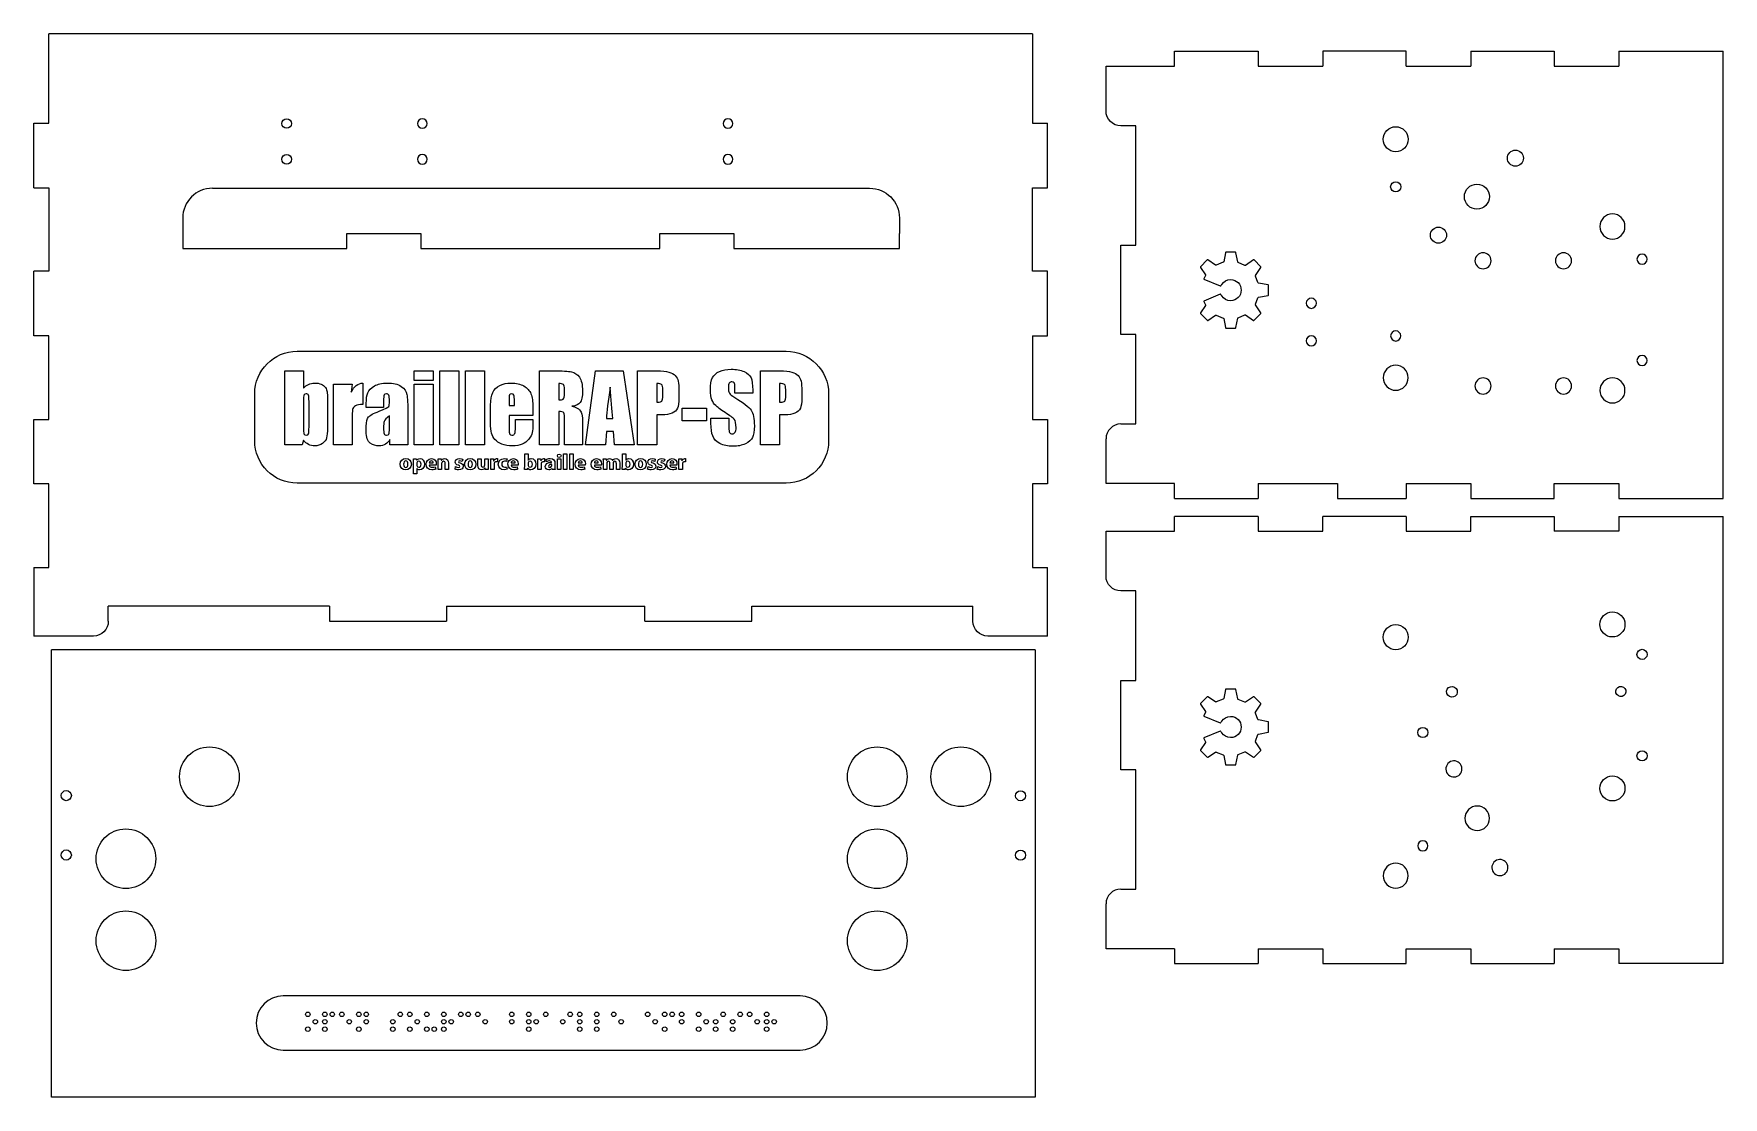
# Model space of a CAD drawing. Extents: x 11 to 578, y 32 to 388.
import ezdxf

# ---------------------------------------------------------------- set-up
doc = ezdxf.new("R2010")
doc.units = 0
doc.layers.add('BrailleRAP_V5_600x400_planche1', color=7, linetype='CONTINUOUS')

msp = doc.modelspace()

# ---------------------------------------------------------------- linework, layer by layer
at = {"layer": 'BrailleRAP_V5_600x400_planche1', "color": 3}
for points in [[(15.934937, 358.475897), (15.934937, 388.475766)], [(345.934939, 388.475907), (15.934972, 388.475907)], [(345.934939, 388.475907), (345.934939, 358.476038)], [(393.559937, 382.600922), (421.559909, 382.600922)], [(393.559937, 377.600897), (393.559937, 382.600817)], [(421.559944, 382.600922), (421.559944, 377.601003)], [(471.226609, 382.600922), (443.226638, 382.600922), (443.226602, 377.601003)], [(471.226609, 377.600897), (471.226609, 382.600817)], [(492.893302, 382.600922), (520.893274, 382.600922)], [(492.893302, 382.600922), (492.893302, 377.601003)], [(520.893274, 382.600922), (520.893274, 377.601003)], [(542.559932, 382.600922), (577.560073, 382.600922)], [(542.559932, 382.600922), (542.559932, 377.601003)], [(577.559967, 232.600909), (577.559967, 382.600958)], [(370.559991, 362.600928), (370.559991, 377.601038)], [(370.559991, 377.600897), (393.560043, 377.600897)], [(421.559944, 377.600897), (443.226496, 377.600897)], [(471.226609, 377.600897), (492.893161, 377.600897)], [(520.893274, 377.600897), (542.559826, 377.600897)], [(10.934947, 358.475897), (15.934866, 358.475897)], [(10.934947, 336.809239), (10.934947, 358.475791)], [(345.934939, 358.475897), (350.934858, 358.475897)], [(350.934928, 308.809232), (345.935009, 308.809232), (345.934939, 336.809204), (350.934858, 336.809239), (350.934928, 358.475791)], [(380.559935, 357.600903), (375.560016, 357.600903)], [(380.559935, 317.600913), (380.559935, 357.600973)], [(10.934947, 336.809239), (15.934866, 336.809239), (15.934937, 308.809268), (10.935017, 308.809232)], [(70.874147, 336.675995), (291.273117, 336.675995)], [(60.874168, 326.67598), (60.874168, 316.475764)], [(301.273132, 326.67598), (301.273132, 321.476036)], [(115.934946, 321.475895), (140.777556, 321.475895)], [(115.934946, 316.475905), (115.934946, 321.475824)], [(140.77745, 321.475895), (140.77745, 316.475975)], [(220.934945, 321.475895), (245.777555, 321.475895)], [(220.934945, 316.475905), (220.934945, 321.475824)], [(245.777449, 321.475895), (245.777449, 316.475975)], [(301.264454, 321.475895), (301.273273, 321.475895)], [(301.264454, 316.475905), (301.264454, 321.475824)], [(375.55991, 317.600913), (380.55983, 317.600913)], [(375.55991, 287.600903), (375.55991, 317.600772)], [(60.874168, 316.475905), (115.935016, 316.475905)], [(140.77745, 316.475905), (220.934909, 316.475905)], [(245.777449, 316.475905), (301.264454, 316.475905)], [(10.934947, 287.142574), (10.934947, 308.809127)], [(345.934939, 287.142574), (350.934858, 287.142574), (350.934928, 308.809127)], [(15.934937, 287.142574), (10.935017, 287.142574)], [(15.934937, 259.142567), (15.934937, 287.142539)], [(345.934939, 287.142574), (345.934939, 259.142603)], [(380.559935, 287.600903), (375.560016, 287.600903)], [(380.559935, 257.600929), (380.559935, 287.600797)], [(10.934947, 259.142567), (15.934866, 259.142567)], [(10.934947, 237.475909), (10.934947, 259.142462)], [(345.934939, 259.142567), (350.934858, 259.142567)], [(350.934928, 259.142567), (350.934928, 237.476015)], [(375.55991, 257.600929), (380.55983, 257.600929)], [(370.559991, 237.600899), (370.559991, 252.601009)], [(15.934937, 237.475909), (10.935017, 237.475909)], [(15.934937, 209.475903), (15.934937, 237.475874)], [(345.934939, 237.475909), (345.934939, 209.475938)], [(350.934928, 237.475909), (345.935009, 237.475909)], [(393.559937, 237.600899), (370.559885, 237.600899)], [(393.559937, 232.600909), (393.559937, 237.600828)], [(393.559937, 232.600909), (421.559909, 232.600909)], [(421.559944, 237.600899), (421.559944, 232.600979)], [(421.559944, 237.600899), (448.226769, 237.600899)], [(448.226627, 237.600899), (448.226627, 232.600979), (471.22668, 232.600909)], [(471.226609, 237.600899), (471.226609, 232.600979)], [(471.226609, 237.600899), (492.893161, 237.600899)], [(492.893302, 237.600899), (492.893302, 232.600979), (520.893274, 232.600909), (520.893274, 237.600828), (542.559826, 237.600899)], [(542.559932, 237.600899), (542.559932, 232.600979), (577.560073, 232.600909)], [(370.559991, 206.603692), (370.559991, 221.603803)], [(370.559991, 221.603697), (393.560043, 221.603697)], [(393.559937, 221.603697), (393.559937, 226.603616)], [(421.559944, 226.603687), (393.559973, 226.603687)], [(421.559944, 226.603687), (421.559944, 221.603767)], [(421.559944, 221.603697), (443.226496, 221.603697)], [(443.226602, 221.603697), (443.226602, 226.603616)], [(471.226609, 226.603687), (443.226638, 226.603687)], [(471.226609, 226.603687), (471.226609, 221.603767)], [(471.226609, 221.603697), (492.893161, 221.603697)], [(492.893302, 226.603687), (520.893274, 226.603687)], [(492.893302, 221.603697), (492.893302, 226.603616)], [(520.893274, 226.603687), (520.893274, 221.603767)], [(542.559932, 226.603687), (542.559932, 221.603767), (520.89338, 221.603697)], [(542.559932, 226.603687), (577.560073, 226.603687)], [(577.559967, 76.603708), (577.559967, 226.603757)], [(10.934947, 209.475903), (15.934866, 209.475903)], [(10.934947, 209.475903), (10.934947, 186.47585)], [(345.934939, 209.475903), (350.934858, 209.475903)], [(350.934928, 186.475921), (350.934928, 209.475973)], [(380.559935, 201.603702), (375.560016, 201.603702)], [(380.559935, 171.603692), (380.559935, 201.603561)], [(110.115912, 196.475901), (35.934861, 196.475901)], [(35.934931, 191.475911), (35.934931, 196.47583)], [(110.115912, 196.475901), (110.115912, 191.475981), (149.312697, 191.475911)], [(149.312838, 196.475901), (149.312838, 191.475981)], [(149.312838, 196.475901), (215.85625, 196.475901)], [(215.85625, 191.475911), (215.85625, 196.47583)], [(251.753963, 191.475911), (251.753963, 196.47583), (325.935014, 196.475901)], [(325.934944, 191.475911), (325.934944, 196.47583)], [(215.85625, 191.475911), (251.753858, 191.475911)], [(30.934941, 186.475921), (10.934911, 186.475921)], [(16.834167, 31.797121), (16.834167, 181.797171)], [(346.834169, 181.7971), (16.834202, 181.7971)], [(350.934928, 186.475921), (330.934898, 186.475921)], [(346.834169, 181.7971), (346.834169, 31.797051)], [(375.55991, 171.603692), (380.55983, 171.603692)], [(375.55991, 141.603682), (375.55991, 171.603551)], [(380.559935, 141.603682), (375.560016, 141.603682)], [(380.559935, 101.603693), (380.559935, 141.603753)], [(370.559991, 81.603698), (370.559991, 96.603809)], [(375.55991, 101.603693), (380.55983, 101.603693)], [(393.559937, 81.603698), (370.559885, 81.603698)], [(393.559937, 81.603698), (393.559937, 76.603779), (421.559909, 76.603708)], [(421.559944, 81.603698), (421.559944, 76.603779)], [(421.559944, 81.603698), (443.226496, 81.603698)], [(443.226602, 81.603698), (443.226602, 76.603779), (471.226574, 76.603708), (471.226609, 81.603627), (492.893161, 81.603698)], [(492.893302, 81.603698), (492.893302, 76.603779), (520.893274, 76.603708)], [(520.893274, 81.603698), (520.893274, 76.603779)], [(520.893274, 81.603698), (542.559826, 81.603698)], [(542.559932, 81.603698), (542.559932, 76.603779)], [(577.559967, 76.603708), (542.559826, 76.603708)], [(346.834169, 31.797121), (16.834202, 31.797121)]]:
    msp.add_lwpolyline(points, dxfattribs=at)
for points in [[(97.361584, 358.375391)], [(142.861591, 358.375391)], [(245.361595, 358.375391)], [(97.361584, 346.375408)], [(142.861591, 346.375408)], [(245.361595, 346.375408)], [(467.722961, 348.911069)], [(509.769873, 348.659644)], [(467.722961, 335.432453)], [(494.955923, 329.645769)], [(483.96044, 322.850246)], [(540.416348, 319.645754)], [(499.702866, 312.345935)], [(526.702853, 312.345759)], [(550.333567, 314.581453)], [(441.118967, 298.079285)], [(441.118967, 285.502475)], [(467.722961, 285.432449)], [(550.333567, 280.581472)], [(467.722961, 268.911054)], [(499.702866, 270.345943)], [(526.702853, 270.345731)], [(540.416348, 264.64576)], [(540.416348, 194.558836)], [(467.722961, 190.293541)], [(550.333567, 178.623158)], [(487.446978, 169.342704)], [(544.091975, 169.342704)], [(476.829249, 152.414345)], [(486.102083, 144.345965)], [(550.333567, 144.623143)], [(59.834179, 139.297115)], [(303.834157, 139.297115)], [(331.834164, 139.297115)], [(540.416348, 139.558841)], [(23.534158, 132.958793)], [(340.206039, 132.910956)], [(495.055936, 129.458849)], [(476.829249, 114.414359)], [(23.534158, 113.036233)], [(31.834172, 111.797101)], [(303.834157, 111.797101)], [(340.206039, 112.988396)], [(467.722961, 110.293562)], [(503.809834, 106.371696)], [(31.834172, 84.297121)], [(303.834157, 84.297121)]]:
    msp.add_lwpolyline(points, close=True, dxfattribs=at)
at = {"layer": 'BrailleRAP_V5_600x400_planche1', "color": 7}
for points in [[(404.515169, 312.611859), (402.244338, 310.340676)], [(407.250608, 310.903004), (404.731069, 312.631968)], [(409.866808, 311.835043), (407.492966, 310.885012)], [(410.593177, 315.059784), (410.026616, 312.016018)], [(413.97173, 315.198426), (410.759688, 315.198073)], [(414.71856, 311.939465), (414.138241, 315.059784)], [(417.108982, 310.798229), (414.87731, 311.754962)], [(420.000349, 312.631262), (417.350282, 310.813045)], [(422.486727, 310.340676), (420.215896, 312.611506)], [(402.22423, 310.125129), (403.923208, 307.65004)], [(403.931322, 307.412973), (403.348533, 306.321479)], [(403.414502, 306.141915), (408.852571, 303.891546)], [(421.524349, 305.022551), (420.638877, 307.186137)], [(420.656163, 307.428495), (422.506835, 310.124776)], [(408.852571, 301.089784), (403.414149, 298.839415)], [(409.055771, 303.957515), (409.223341, 304.230565)], [(409.222988, 300.750412), (409.055771, 301.023815)], [(424.934652, 304.262668), (421.706735, 304.863096)], [(421.706735, 300.117176), (424.934652, 300.717957)], [(425.07294, 300.884468), (425.07294, 304.096157)], [(403.922855, 297.33129), (402.22423, 294.856201)], [(403.348533, 298.659851), (403.930969, 297.568357)], [(420.638877, 297.794487), (421.524349, 299.957721)], [(422.506835, 294.855496), (420.656163, 297.552129)], [(402.243985, 294.640654), (404.514816, 292.369471)], [(404.731069, 292.349362), (407.250255, 294.078326)], [(407.492613, 294.096318), (409.866455, 293.145935)], [(410.026616, 292.965312), (410.592824, 289.921546)], [(410.759688, 289.782904), (413.971024, 289.782551)], [(414.138241, 289.92084), (414.71856, 293.04116)], [(414.87731, 293.226015), (417.108982, 294.182749)], [(417.350282, 294.167226), (420.000349, 292.349362)], [(420.215896, 292.369118), (422.486727, 294.640301)], [(99.269583, 281.977731), (263.263973, 281.977731)], [(101.364659, 252.167093), (100.966373, 250.630745), (95.172704, 250.630745), (95.172704, 275.444075), (101.364659, 275.444075)], [(101.364659, 275.444075), (101.364659, 269.570326)], [(180.556354, 275.44404), (185.123768, 275.44404)], [(187.009012, 261.818704), (187.009012, 250.63071), (180.556354, 250.63071), (180.556354, 275.44404)], [(213.400564, 275.44404), (219.899436, 275.44404)], [(221.585361, 260.623493), (219.853222, 260.623493), (219.853222, 250.63071), (213.400564, 250.63071), (213.400564, 275.44404)], [(254.628573, 275.44404), (261.127445, 275.44404)], [(262.81337, 260.623493), (261.081231, 260.623493), (261.081231, 250.63071), (254.628573, 250.63071), (254.628573, 275.44404)], [(85.023005, 251.997265), (85.023005, 267.731507)], [(117.671988, 258.661414), (117.671988, 250.630781), (111.480033, 250.630781), (111.480033, 270.968772), (117.671988, 270.968772)], [(117.671988, 270.968772), (117.42716, 268.294011)], [(121.335233, 271.336719), (121.335233, 264.178858)], [(187.009012, 271.198712), (187.009012, 265.681268)], [(188.970809, 267.918585), (188.970809, 269.282776)], [(219.853222, 271.198712), (219.853222, 264.88399)], [(221.906742, 267.122013), (221.906742, 269.16001)], [(227.301419, 268.501374), (227.301419, 266.339904)], [(252.06917, 267.934178), (246.076534, 267.934178), (246.076534, 269.773208)], [(252.06917, 268.9149), (252.06917, 267.934178)], [(261.081231, 271.198712), (261.081231, 264.88399)], [(263.134751, 267.122013), (263.134751, 269.16001)], [(268.529428, 268.501374), (268.529428, 266.339904)], [(277.510198, 267.731507), (277.510198, 251.997265)], [(101.364659, 265.19059), (101.364659, 256.424062)], [(103.249904, 256.623381), (103.249904, 265.19059)], [(109.441859, 265.466462), (109.441859, 256.301295)], [(128.247631, 263.090927), (122.438792, 263.090927), (122.438792, 264.454766)], [(128.247631, 265.221352), (128.247631, 263.090927)], [(136.401383, 260.838088), (136.401383, 250.630463), (130.377703, 250.630463), (130.377703, 252.442683)], [(164.141816, 258.017912), (164.141816, 263.949165)], [(170.333772, 265.236803), (170.333772, 263.749845), (172.141758, 263.749845)], [(172.141758, 263.749845), (172.141758, 265.236803)], [(178.349235, 263.136717), (178.349235, 260.439379)], [(122.438792, 255.167185), (122.438792, 256.837588)], [(130.209428, 256.117569), (130.209428, 260.301513)], [(178.349235, 260.439379), (170.333772, 260.439379), (170.333772, 256.040945)], [(172.479013, 256.439231), (172.479013, 259.121401), (178.349235, 259.121401), (178.349235, 257.619273)], [(194.963445, 257.174738), (194.963445, 250.63071), (188.970809, 250.63071), (188.970809, 258.876185)], [(202.974323, 259.489242), (205.195059, 259.489242)], [(238.060718, 257.895181), (238.060718, 259.519722), (244.053354, 259.519722), (244.053354, 256.50065)], [(138.246517, 245.920386), (139.220889, 245.920386), (139.272395, 245.418383), (139.287211, 245.418383)], [(139.4128, 242.643081), (139.397983, 242.643081), (139.397983, 240.849206), (138.275797, 240.849206), (138.275797, 244.709653)], [(139.397983, 244.355464), (139.397983, 243.86087)], [(143.568946, 244.52515), (144.897507, 244.52515)], [(145.901159, 243.757506), (143.576001, 243.757506)], [(146.580751, 245.92028), (147.555123, 245.92028), (147.606981, 245.425686), (147.628853, 245.425686)], [(147.73257, 244.392047), (147.73257, 242.310658), (146.610384, 242.310658), (146.610384, 244.768814)], [(150.03515, 244.451314), (150.03515, 242.310658), (148.913317, 242.310658), (148.913317, 244.310908)], [(154.797121, 245.794727), (154.597802, 245.019674)], [(159.875957, 243.80192), (159.875957, 245.920351), (161.005551, 245.920351), (161.005551, 243.979015)], [(162.164426, 243.772287), (162.164426, 245.920351), (163.293668, 245.920351), (163.293668, 243.469604)], [(164.164958, 245.920351), (165.131922, 245.920351), (165.168964, 245.25607), (165.198597, 245.25607)], [(165.316778, 244.141293), (165.316778, 242.310729), (164.194592, 242.310729), (164.194592, 244.731843)], [(166.408978, 245.986673), (166.408978, 244.931162)], [(169.657144, 245.861084), (169.480049, 245.027118)], [(171.045289, 244.52515), (172.37385, 244.52515)], [(173.377856, 243.757506), (171.052697, 243.757506)], [(175.578131, 243.388465), (175.578131, 247.551595), (176.699964, 247.551595), (176.699964, 245.492079), (176.714781, 245.492079)], [(176.699964, 244.377654), (176.699964, 243.846018)], [(179.963088, 245.920351), (180.929699, 245.920351), (180.96674, 245.25607), (180.996374, 245.25607)], [(181.114202, 244.141293), (181.114202, 242.310729), (179.992368, 242.310729), (179.992368, 244.731843)], [(182.206754, 245.986673), (182.206754, 244.931162)], [(182.945118, 244.960548), (182.73839, 245.684096)], [(184.598588, 244.717132), (184.598588, 244.76899)], [(184.635629, 243.624579), (184.635629, 244.01581)], [(185.727829, 244.444082), (185.727829, 243.189251)], [(193.553287, 244.52515), (194.881848, 244.52515)], [(195.885853, 243.757506), (193.560695, 243.757506)], [(198.942355, 244.52515), (200.270916, 244.52515)], [(201.274922, 243.757506), (198.949764, 243.757506)], [(201.95416, 245.92028), (202.899252, 245.92028), (202.950757, 245.433094), (202.972982, 245.433094)], [(203.076346, 244.414272), (203.076346, 242.310658), (201.983794, 242.310658), (201.983794, 244.768814)], [(205.253691, 244.42168), (205.253691, 242.310658), (204.161138, 242.310658), (204.161138, 244.333486)], [(205.054371, 245.388644), (205.069188, 245.388644)], [(207.438796, 244.436497), (207.438796, 242.310658), (206.346243, 242.310658), (206.346243, 244.274219)], [(208.332453, 243.388465), (208.332453, 247.551595), (209.454286, 247.551595), (209.454286, 245.492079), (209.469103, 245.492079)], [(209.454286, 244.377654), (209.454286, 243.846018)], [(219.397857, 245.794727), (219.198537, 245.019674)], [(222.601643, 245.794727), (222.402324, 245.019674)], [(224.292331, 244.52515), (225.620892, 244.52515)], [(226.624897, 243.757506), (224.299739, 243.757506)], [(227.304524, 245.920351), (228.271488, 245.920351), (228.308177, 245.25607), (228.33781, 245.25607)], [(228.455638, 244.141293), (228.455638, 242.310729), (227.333804, 242.310729), (227.333804, 244.731843)], [(229.54819, 245.986673), (229.54819, 244.931162)], [(145.591421, 243.218814), (145.738882, 242.458578)], [(152.220785, 242.487788), (152.420105, 243.292474)], [(163.323301, 242.310729), (162.348929, 242.310729), (162.297071, 242.82014), (162.275198, 242.82014)], [(169.517091, 243.226187), (169.649735, 242.399276)], [(173.067764, 243.218814), (173.215225, 242.458578)], [(176.559558, 242.812731), (176.545094, 242.812731), (176.500644, 242.310729), (175.548497, 242.310729)], [(184.768274, 242.310835), (184.701951, 242.672432), (184.679726, 242.672432)], [(185.779688, 242.310835), (184.768274, 242.310835)], [(195.575762, 243.218814), (195.723223, 242.458578)], [(200.96483, 243.218814), (201.112291, 242.458578)], [(209.313881, 242.812731), (209.299417, 242.812731), (209.254967, 242.310729), (208.30282, 242.310729)], [(216.821873, 242.487788), (217.021193, 243.292474)], [(220.02566, 242.487788), (220.224979, 243.292474)], [(226.314806, 243.218814), (226.462267, 242.458578)], [(263.263973, 237.751041), (99.269583, 237.751041)], [(404.515169, 166.083179), (402.244338, 163.811643)], [(407.250608, 164.37397), (404.731069, 166.102934)], [(409.866808, 165.306009), (407.492966, 164.355979)], [(410.593177, 168.530751), (410.026616, 165.486984)], [(413.97173, 168.669393), (410.759688, 168.66904)], [(414.71856, 165.410431), (414.138241, 168.530751)], [(417.108982, 164.269195), (414.87731, 165.225929)], [(420.000349, 166.102581), (417.350282, 164.284012)], [(422.486727, 163.811643), (420.215896, 166.082473)], [(402.22423, 163.596095), (403.923208, 161.121007)], [(403.931322, 160.88394), (403.348533, 159.792446)], [(403.414502, 159.612882), (408.852571, 157.362512)], [(421.524349, 158.493518), (420.638877, 160.657104)], [(420.656163, 160.899462), (422.506835, 163.595743)], [(408.852571, 154.560751), (403.414149, 152.310382)], [(409.055771, 157.428482), (409.223341, 157.701532)], [(409.222988, 154.221379), (409.055771, 154.494782)], [(420.638877, 151.265454), (421.524349, 153.428687)], [(424.934652, 157.733634), (421.706735, 158.334062)], [(421.706735, 153.588143), (424.934652, 154.188923)], [(425.07294, 154.355435), (425.07294, 157.567123)], [(403.922855, 150.802257), (402.22423, 148.327168)], [(402.243985, 148.111621), (404.514816, 145.840438)], [(403.348533, 152.130818), (403.930969, 151.039324)], [(404.731069, 145.820329), (407.250255, 147.549293)], [(407.492613, 147.567285), (409.866455, 146.616901)], [(414.87731, 146.696982), (417.108982, 147.653715)], [(417.350282, 147.638193), (420.000349, 145.820329)], [(420.215896, 145.840085), (422.486727, 148.111268)], [(422.506835, 148.326462), (420.656163, 151.023096)], [(410.026616, 146.436279), (410.592824, 143.392513)], [(410.759688, 143.253871), (413.971024, 143.253518)], [(414.138241, 143.391807), (414.71856, 146.512479)], [(267.989784, 65.745455), (94.583283, 65.745455)], [(94.583283, 47.593628), (267.989784, 47.593628)]]:
    msp.add_lwpolyline(points, dxfattribs=at)
for points in [[(144.907349, 272.210409), (138.531244, 272.210409), (138.531244, 275.444322), (144.907349, 275.444322)], [(153.505249, 250.63064), (147.129144, 250.63064), (147.129144, 275.44397), (153.505249, 275.44397)], [(162.103502, 250.63064), (155.727396, 250.63064), (155.727396, 275.44397), (162.103502, 275.44397)], [(208.614887, 275.44397), (212.304942, 250.63064), (205.710467, 250.63064), (205.364392, 255.090456), (203.056167, 255.090456), (202.668465, 250.63064), (195.997437, 250.63064), (199.288854, 275.44397)], [(144.907349, 250.63064), (138.531244, 250.63064), (138.531244, 270.968631), (144.907349, 270.968631)], [(236.559014, 258.661626), (228.42043, 258.661626), (228.42043, 262.937645), (236.559014, 262.937645)], [(186.614148, 245.920351), (187.735981, 245.920351), (187.735981, 242.310729), (186.614148, 242.310729)], [(188.636976, 247.551595), (189.758809, 247.551595), (189.758809, 242.310729), (188.636976, 242.310729)], [(190.666859, 247.551595), (191.788692, 247.551595), (191.788692, 242.310729), (190.666859, 242.310729)]]:
    msp.add_lwpolyline(points, close=True, dxfattribs=at)
at = {"layer": 'BrailleRAP_V5_600x400_planche1', "color": 3}
for points in [[(94.161537, 358.375391), (94.161537, 359.259099), (94.878029, 359.975591), (95.761737, 359.975591)], [(95.761737, 356.775544), (94.878029, 356.775544), (94.161537, 357.491683), (94.161537, 358.375391)], [(95.761737, 359.975591), (96.645093, 359.975591), (97.361584, 359.259099), (97.361584, 358.375391)], [(97.361584, 358.375391), (97.361584, 357.491683), (96.645093, 356.775544), (95.761737, 356.775544)], [(141.261744, 359.975591), (140.378035, 359.975591), (139.661544, 359.259099), (139.661544, 358.375391)], [(139.661544, 358.375391), (139.661544, 357.491683), (140.378035, 356.775544), (141.261744, 356.775544)], [(142.861591, 358.375391), (142.861591, 359.259099), (142.145099, 359.975591), (141.261744, 359.975591)], [(141.261744, 356.775544), (142.145099, 356.775544), (142.861591, 357.491683), (142.861591, 358.375391)], [(243.761395, 359.975591), (242.878039, 359.975591), (242.161548, 359.259099), (242.161548, 358.375391)], [(242.161548, 358.375391), (242.161548, 357.491683), (242.878039, 356.775544), (243.761395, 356.775544)], [(245.361595, 358.375391), (245.361595, 359.259099), (244.645103, 359.975591), (243.761395, 359.975591)], [(243.761395, 356.775544), (244.645103, 356.775544), (245.361595, 357.491683), (245.361595, 358.375391)], [(375.55991, 357.600903), (372.798366, 357.600903), (370.559991, 359.83963), (370.559991, 362.600822)], [(463.522789, 353.111241), (463.522789, 355.430755), (465.403448, 357.31106), (467.722961, 357.31106)], [(467.722961, 357.31106), (470.042475, 357.31106), (471.923133, 355.430755), (471.923133, 353.111241)], [(467.722961, 348.911069), (465.403448, 348.911069), (463.522789, 350.791374), (463.522789, 353.111241)], [(471.923133, 353.111241), (471.923133, 350.791374), (470.042475, 348.911069), (467.722961, 348.911069)], [(94.161537, 346.375408), (94.161537, 347.259116), (94.878029, 347.975255), (95.761737, 347.975255)], [(95.761737, 344.775561), (94.878029, 344.775561), (94.161537, 345.4917), (94.161537, 346.375408)], [(95.761737, 347.975255), (96.645093, 347.975255), (97.361584, 347.259116), (97.361584, 346.375408)], [(97.361584, 346.375408), (97.361584, 345.4917), (96.645093, 344.775561), (95.761737, 344.775561)], [(141.261744, 347.975255), (140.378035, 347.975255), (139.661544, 347.259116), (139.661544, 346.375408)], [(139.661544, 346.375408), (139.661544, 345.4917), (140.378035, 344.775561), (141.261744, 344.775561)], [(142.861591, 346.375408), (142.861591, 347.259116), (142.145099, 347.975255), (141.261744, 347.975255)], [(141.261744, 344.775561), (142.145099, 344.775561), (142.861591, 345.4917), (142.861591, 346.375408)], [(243.761395, 347.975255), (242.878039, 347.975255), (242.161548, 347.259116), (242.161548, 346.375408)], [(242.161548, 346.375408), (242.161548, 345.4917), (242.878039, 344.775561), (243.761395, 344.775561)], [(245.361595, 346.375408), (245.361595, 347.259116), (244.645103, 347.975255), (243.761395, 347.975255)], [(243.761395, 344.775561), (244.645103, 344.775561), (245.361595, 345.4917), (245.361595, 346.375408)], [(505.951407, 344.841178), (504.896954, 345.89563), (504.896954, 347.605191), (505.951407, 348.659644)], [(505.951407, 348.659644), (507.00586, 349.714097), (508.715421, 349.714097), (509.769873, 348.659644)], [(509.769873, 348.659644), (510.824326, 347.605191), (510.824326, 345.89563), (509.769873, 344.841178)], [(509.769873, 344.841178), (508.715421, 343.786725), (507.00586, 343.786725), (505.951407, 344.841178)], [(70.874147, 336.675995), (65.351411, 336.675995), (60.874309, 332.198892), (60.874309, 326.676156)], [(291.273152, 336.675995), (296.795888, 336.675995), (301.272991, 332.198892), (301.272991, 326.676156)], [(466.022925, 337.132489), (466.022925, 338.071231), (466.78422, 338.832525), (467.722961, 338.832525)], [(467.722961, 335.432453), (466.78422, 335.432453), (466.022925, 336.193748), (466.022925, 337.132489)], [(467.722961, 338.832525), (468.661703, 338.832525), (469.422997, 338.071231), (469.422997, 337.132489)], [(469.422997, 337.132489), (469.422997, 336.193748), (468.661703, 335.432453), (467.722961, 335.432453)], [(490.755751, 333.845941), (490.755751, 336.165455), (492.63641, 338.045761), (494.955923, 338.045761)], [(494.955923, 338.045761), (497.275437, 338.045761), (499.156096, 336.165455), (499.156096, 333.845941)], [(494.955923, 329.645769), (492.63641, 329.645769), (490.755751, 331.526075), (490.755751, 333.845941)], [(499.156096, 333.845941), (499.156096, 331.526075), (497.275437, 329.645769), (494.955923, 329.645769)], [(480.141974, 322.850246), (481.196426, 323.904699), (482.905987, 323.904699), (483.96044, 322.850246)], [(540.416348, 328.045745), (538.096835, 328.045745), (536.216176, 326.16544), (536.216176, 323.845926)], [(536.216176, 323.845926), (536.216176, 321.52606), (538.096835, 319.645754), (540.416348, 319.645754)], [(544.616521, 323.845926), (544.616521, 326.16544), (542.735862, 328.045745), (540.416348, 328.045745)], [(540.416348, 319.645754), (542.735862, 319.645754), (544.616521, 321.52606), (544.616521, 323.845926)], [(480.141974, 319.03178), (479.087521, 320.086232), (479.087521, 321.795793), (480.141974, 322.850246)], [(483.96044, 319.03178), (482.905987, 317.977327), (481.196426, 317.977327), (480.141974, 319.03178)], [(483.96044, 322.850246), (485.014893, 321.795793), (485.014893, 320.086232), (483.96044, 319.03178)], [(497.003058, 315.046096), (495.511866, 315.046096), (494.302897, 313.837127), (494.302897, 312.345935)], [(494.302897, 312.345935), (494.302897, 310.854744), (495.511866, 309.646127), (497.002705, 309.645774)], [(497.002705, 309.645774), (498.493896, 309.645774), (499.702866, 310.854744), (499.702866, 312.345935)], [(499.702866, 312.345935), (499.702866, 313.837127), (498.493896, 315.046096), (497.003058, 315.046096)], [(524.003045, 315.04592), (522.511854, 315.04592), (521.302884, 313.836951), (521.302884, 312.345759)], [(521.302884, 312.345759), (521.302884, 310.854567), (522.511854, 309.645598), (524.002692, 309.645598)], [(524.002692, 309.645598), (525.493884, 309.645598), (526.702853, 310.854567), (526.702853, 312.345759)], [(526.702853, 312.345759), (526.702853, 313.836951), (525.493884, 315.04592), (524.003045, 315.04592)], [(550.333567, 314.581453), (549.394825, 314.581453), (548.63353, 313.820158), (548.63353, 312.881417)], [(548.63353, 312.881417), (548.63353, 311.942675), (549.394825, 311.181381), (550.333567, 311.181381)], [(552.033603, 312.881417), (552.033603, 313.820158), (551.272308, 314.581453), (550.333567, 314.581453)], [(550.333567, 311.181381), (551.272308, 311.181381), (552.033603, 311.942675), (552.033603, 312.881417)], [(439.418931, 299.779321), (438.480189, 299.779321), (437.718895, 299.018026), (437.718895, 298.079285)], [(437.718895, 298.079285), (437.718895, 297.140543), (438.480189, 296.379249), (439.418931, 296.379249)], [(441.118967, 298.079285), (441.118967, 299.018026), (440.358025, 299.779321), (439.418931, 299.779321)], [(439.418931, 296.379249), (440.358025, 296.379249), (441.118967, 297.140543), (441.118967, 298.079285)], [(439.418931, 287.202511), (438.480189, 287.202511), (437.718895, 286.441217), (437.718895, 285.502475)], [(437.718895, 285.502475), (437.718895, 284.563734), (438.480189, 283.802439), (439.418931, 283.802439)], [(441.118967, 285.502475), (441.118967, 286.441217), (440.358025, 287.202511), (439.418931, 287.202511)], [(439.418931, 283.802439), (440.358025, 283.802439), (441.118967, 284.563734), (441.118967, 285.502475)], [(467.722961, 288.832521), (466.78422, 288.832521), (466.022925, 288.071226), (466.022925, 287.132485)], [(466.022925, 287.132485), (466.022925, 286.193743), (466.78422, 285.432449), (467.722961, 285.432449)], [(469.422997, 287.132485), (469.422997, 288.071226), (468.661703, 288.832521), (467.722961, 288.832521)], [(467.722961, 285.432449), (468.661703, 285.432449), (469.422997, 286.193743), (469.422997, 287.132485)], [(550.333567, 280.581472), (549.394825, 280.581472), (548.63353, 279.820531), (548.63353, 278.881436)], [(548.63353, 278.881436), (548.63353, 277.942695), (549.394825, 277.1814), (550.333567, 277.1814)], [(552.033603, 278.881436), (552.033603, 279.820531), (551.272308, 280.581472), (550.333567, 280.581472)], [(550.333567, 277.1814), (551.272308, 277.1814), (552.033603, 277.942695), (552.033603, 278.881436)], [(467.722961, 277.311046), (465.403448, 277.311046), (463.522789, 275.43074), (463.522789, 273.110874)], [(463.522789, 273.110874), (463.522789, 270.79136), (465.403448, 268.911054), (467.722961, 268.911054)], [(471.923133, 273.110874), (471.923133, 275.43074), (470.042475, 277.311046), (467.722961, 277.311046)], [(467.722961, 268.911054), (470.042475, 268.911054), (471.923133, 270.79136), (471.923133, 273.110874)], [(497.003058, 273.046104), (495.511866, 273.046104), (494.302897, 271.837134), (494.302897, 270.345943)], [(499.702866, 270.345943), (499.702866, 271.837134), (498.493896, 273.046104), (497.003058, 273.046104)], [(524.003045, 273.045892), (522.511854, 273.045892), (521.302884, 271.836923), (521.302884, 270.345731)], [(526.702853, 270.345731), (526.702853, 271.836923), (525.493884, 273.045892), (524.003045, 273.045892)], [(540.416348, 273.045751), (538.096835, 273.045751), (536.216176, 271.165446), (536.216176, 268.845932)], [(544.616521, 268.845932), (544.616521, 271.165446), (542.735862, 273.045751), (540.416348, 273.045751)], [(494.302897, 270.345943), (494.302897, 268.854751), (495.511866, 267.645782), (497.002705, 267.645782)], [(497.002705, 267.645782), (498.493896, 267.645782), (499.702866, 268.854751), (499.702866, 270.345943)], [(521.302884, 270.345731), (521.302884, 268.854539), (522.511854, 267.645923), (524.002692, 267.645923)], [(524.002692, 267.645923), (525.493884, 267.64557), (526.702853, 268.854539), (526.702853, 270.345731)], [(536.216176, 268.845932), (536.216176, 266.526065), (538.096835, 264.64576), (540.416348, 264.64576)], [(540.416348, 264.64576), (542.735862, 264.64576), (544.616521, 266.526065), (544.616521, 268.845932)], [(375.55991, 257.600929), (372.798366, 257.600929), (370.559991, 255.362201), (370.559991, 252.601009)], [(375.55991, 201.603702), (372.798366, 201.603702), (370.559991, 203.84243), (370.559991, 206.603621)], [(536.216176, 190.358664), (536.216176, 192.67853), (538.096835, 194.558836), (540.416348, 194.558836)], [(540.416348, 194.558836), (542.735862, 194.558836), (544.616521, 192.67853), (544.616521, 190.358664)], [(35.934931, 191.475911), (35.934931, 188.714366), (33.696204, 186.475992), (30.935012, 186.475992)], [(330.934934, 186.475921), (328.173389, 186.475921), (325.935014, 188.714649), (325.935014, 191.47584)], [(463.522789, 186.093722), (463.522789, 188.413235), (465.403448, 190.293541), (467.722961, 190.293541)], [(467.722961, 190.293541), (470.042475, 190.293541), (471.923133, 188.413235), (471.923133, 186.093722)], [(540.416348, 186.158844), (538.096835, 186.158844), (536.216176, 188.03915), (536.216176, 190.358664)], [(544.616521, 190.358664), (544.616521, 188.03915), (542.735862, 186.158844), (540.416348, 186.158844)], [(467.722961, 181.893549), (465.403448, 181.893549), (463.522789, 183.773855), (463.522789, 186.093722)], [(471.923133, 186.093722), (471.923133, 183.773855), (470.042475, 181.893549), (467.722961, 181.893549)], [(548.63353, 180.323194), (548.63353, 181.261936), (549.394825, 182.023231), (550.333567, 182.023231)], [(550.333567, 182.023231), (551.272308, 182.023231), (552.033603, 181.261936), (552.033603, 180.323194)], [(550.333567, 178.623158), (549.394825, 178.623158), (548.63353, 179.384453), (548.63353, 180.323194)], [(552.033603, 180.323194), (552.033603, 179.384453), (551.272308, 178.623158), (550.333567, 178.623158)], [(485.732831, 166.188518), (484.861823, 166.661946), (484.539384, 167.751676), (485.012811, 168.622685)], [(485.012811, 168.622685), (485.486239, 169.493693), (486.57597, 169.816132), (487.446978, 169.342704)], [(488.166998, 166.908538), (487.69357, 166.037529), (486.603486, 165.71509), (485.732831, 166.188518)], [(487.446978, 169.342704), (488.317986, 168.869276), (488.640073, 167.779546), (488.166998, 166.908538)], [(542.391939, 166.398068), (541.578786, 166.867615), (541.300445, 167.907251), (541.769639, 168.720404)], [(541.769639, 168.720404), (542.239186, 169.533557), (543.278823, 169.812251), (544.091975, 169.342704)], [(544.714275, 167.020368), (544.244728, 166.207215), (543.205092, 165.928874), (542.391939, 166.398068)], [(544.091975, 169.342704), (544.905128, 168.873157), (545.18347, 167.833521), (544.714275, 167.020368)], [(475.129213, 154.114381), (475.129213, 155.053123), (475.890508, 155.814418), (476.829249, 155.814418)], [(476.829249, 152.414345), (475.890508, 152.414345), (475.129213, 153.17564), (475.129213, 154.114381)], [(476.829249, 155.814418), (477.767991, 155.814418), (478.529285, 155.053123), (478.529285, 154.114381)], [(478.529285, 154.114381), (478.529285, 153.17564), (477.767991, 152.414345), (476.829249, 152.414345)], [(59.834179, 139.297115), (59.834179, 144.819851), (64.311281, 149.296954), (69.834017, 149.296954)], [(69.834017, 149.296954), (75.357106, 149.296954), (79.834209, 144.819851), (79.834209, 139.297115)], [(283.834127, 139.297115), (283.834127, 144.819851), (288.31123, 149.296954), (293.834319, 149.296954)], [(293.834319, 149.296954), (299.357055, 149.296954), (303.834157, 144.819851), (303.834157, 139.297115)], [(311.834134, 139.297115), (311.834134, 144.819851), (316.311237, 149.296954), (321.834326, 149.296954)], [(321.834326, 149.296954), (327.357062, 149.296954), (331.834164, 144.819851), (331.834164, 139.297115)], [(548.63353, 146.323179), (548.63353, 147.26192), (549.394825, 148.023215), (550.333567, 148.023215)], [(550.333567, 148.023215), (551.272308, 148.023215), (552.033603, 147.26192), (552.033603, 146.323179)], [(486.102083, 144.345965), (484.750592, 143.715904), (484.166039, 142.109354), (484.7961, 140.757862)], [(489.690186, 143.039982), (489.060125, 144.391473), (487.453575, 144.976026), (486.102083, 144.345965)], [(488.384203, 139.451879), (489.735694, 140.082293), (490.320247, 141.68849), (489.690186, 143.039982)], [(550.333567, 144.623143), (549.394825, 144.623143), (548.63353, 145.384437), (548.63353, 146.323179)], [(552.033603, 146.323179), (552.033603, 145.384437), (551.272308, 144.623143), (550.333567, 144.623143)], [(69.834017, 129.297277), (64.311281, 129.297277), (59.834179, 133.77438), (59.834179, 139.297115)], [(79.834209, 139.297115), (79.834209, 133.77438), (75.357106, 129.297277), (69.834017, 129.297277)], [(293.834319, 129.297277), (288.31123, 129.297277), (283.834127, 133.77438), (283.834127, 139.297115)], [(303.834157, 139.297115), (303.834157, 133.77438), (299.357055, 129.297277), (293.834319, 129.297277)], [(321.834326, 129.297277), (316.311237, 129.297277), (311.834134, 133.77438), (311.834134, 139.297115)], [(331.834164, 139.297115), (331.834164, 133.77438), (327.357062, 129.297277), (321.834326, 129.297277)], [(484.7961, 140.757862), (485.426514, 139.406371), (487.032711, 138.821818), (488.384203, 139.451879)], [(536.216176, 135.359022), (536.216176, 137.678536), (538.096835, 139.558841), (540.416348, 139.558841)], [(540.416348, 139.558841), (542.735862, 139.558841), (544.616521, 137.678536), (544.616521, 135.359022)], [(20.134086, 132.958793), (20.134086, 133.897534), (20.89538, 134.658829), (21.834122, 134.658829)], [(21.834122, 131.258757), (20.89538, 131.258757), (20.134086, 132.020051), (20.134086, 132.958793)], [(21.834122, 134.658829), (22.772863, 134.658829), (23.534158, 133.897534), (23.534158, 132.958793)], [(23.534158, 132.958793), (23.534158, 132.020051), (22.772863, 131.258757), (21.834122, 131.258757)], [(340.206039, 132.910956), (340.206039, 133.849698), (340.966981, 134.610992), (341.906075, 134.610992)], [(341.906075, 131.21092), (340.966981, 131.21092), (340.206039, 131.972214), (340.206039, 132.910956)], [(341.906075, 134.610992), (342.844817, 134.610992), (343.606111, 133.849698), (343.606111, 132.910956)], [(343.606111, 132.910956), (343.606111, 131.972214), (342.844817, 131.21092), (341.906075, 131.21092)], [(540.416348, 131.15885), (538.096835, 131.15885), (536.216176, 133.039155), (536.216176, 135.359022)], [(544.616521, 135.359022), (544.616521, 133.039155), (542.735862, 131.15885), (540.416348, 131.15885)], [(495.055936, 129.458849), (492.791455, 129.458849), (490.955953, 127.623346), (490.955953, 125.358866)], [(490.955953, 125.358866), (490.955953, 123.094385), (492.791455, 121.258883), (495.055936, 121.258883)], [(499.155919, 125.358866), (499.155919, 127.623346), (497.320416, 129.458849), (495.055936, 129.458849)], [(495.055936, 121.258883), (497.320416, 121.258883), (499.155919, 123.094385), (499.155919, 125.358866)], [(31.834172, 111.797101), (31.834172, 117.319837), (36.311275, 121.796939), (41.834011, 121.796939)], [(41.834011, 121.796939), (47.357099, 121.796939), (51.834202, 117.319837), (51.834202, 111.797101)], [(283.834127, 111.797101), (283.834127, 117.319837), (288.31123, 121.796939), (293.834319, 121.796939)], [(293.834319, 121.796939), (299.357055, 121.796939), (303.834157, 117.319837), (303.834157, 111.797101)], [(20.134086, 113.036233), (20.134086, 113.974974), (20.89538, 114.736269), (21.834122, 114.736269)], [(21.834122, 114.736269), (22.772863, 114.736269), (23.534158, 113.974974), (23.534158, 113.036233)], [(340.206039, 112.988396), (340.206039, 113.927137), (340.966981, 114.688432), (341.906075, 114.688432)], [(341.906075, 114.688432), (342.844817, 114.688432), (343.606111, 113.927137), (343.606111, 112.988396)], [(476.829249, 117.814431), (475.890508, 117.814431), (475.129213, 117.053137), (475.129213, 116.114395)], [(475.129213, 116.114395), (475.129213, 115.175653), (475.890508, 114.414359), (476.829249, 114.414359)], [(478.529285, 116.114395), (478.529285, 117.053137), (477.767991, 117.814431), (476.829249, 117.814431)], [(476.829249, 114.414359), (477.767991, 114.414359), (478.529285, 115.175653), (478.529285, 116.114395)], [(21.834122, 111.336196), (20.89538, 111.336196), (20.134086, 112.097491), (20.134086, 113.036233)], [(23.534158, 113.036233), (23.534158, 112.097491), (22.772863, 111.336196), (21.834122, 111.336196)], [(41.834011, 101.797262), (36.311275, 101.797262), (31.834172, 106.274365), (31.834172, 111.797101)], [(51.834202, 111.797101), (51.834202, 106.274365), (47.357099, 101.797262), (41.834011, 101.797262)], [(293.834319, 101.797262), (288.31123, 101.797262), (283.834127, 106.274365), (283.834127, 111.797101)], [(303.834157, 111.797101), (303.834157, 106.274365), (299.357055, 101.797262), (293.834319, 101.797262)], [(341.906075, 111.28836), (340.966981, 111.28836), (340.206039, 112.049654), (340.206039, 112.988396)], [(343.606111, 112.988396), (343.606111, 112.049654), (342.844817, 111.28836), (341.906075, 111.28836)], [(467.722961, 110.293562), (465.403448, 110.293562), (463.522789, 108.413256), (463.522789, 106.09339)], [(471.923133, 106.09339), (471.923133, 108.413256), (470.042475, 110.293562), (467.722961, 110.293562)], [(501.527715, 111.265782), (500.176223, 110.635368), (499.59167, 109.029171), (500.221731, 107.677679)], [(500.221731, 107.677679), (500.851792, 106.326188), (502.458342, 105.741635), (503.809834, 106.371696)], [(505.115817, 109.959799), (504.485403, 111.31129), (502.879206, 111.895843), (501.527715, 111.265782)], [(503.809834, 106.371696), (505.161326, 107.001757), (505.745878, 108.608307), (505.115817, 109.959799)], [(463.522789, 106.09339), (463.522789, 103.773876), (465.403448, 101.89357), (467.722961, 101.89357)], [(467.722961, 101.89357), (470.042475, 101.89357), (471.923133, 103.773876), (471.923133, 106.09339)], [(375.55991, 101.603693), (372.798366, 101.603693), (370.559991, 99.364965), (370.559991, 96.603773)], [(31.834172, 84.297121), (31.834172, 89.819857), (36.311275, 94.29696), (41.834011, 94.29696)], [(41.834011, 94.29696), (47.357099, 94.29696), (51.834202, 89.819857), (51.834202, 84.297121)], [(283.834127, 84.297121), (283.834127, 89.819857), (288.31123, 94.29696), (293.834319, 94.29696)], [(293.834319, 94.29696), (299.357055, 94.29696), (303.834157, 89.819857), (303.834157, 84.297121)], [(41.834011, 74.297282), (36.311275, 74.297282), (31.834172, 78.774385), (31.834172, 84.297121)], [(51.834202, 84.297121), (51.834202, 78.774385), (47.357099, 74.297282), (41.834011, 74.297282)], [(293.834319, 74.297282), (288.31123, 74.297282), (283.834127, 78.774385), (283.834127, 84.297121)], [(303.834157, 84.297121), (303.834157, 78.774385), (299.357055, 74.297282), (293.834319, 74.297282)]]:
    msp.add_open_spline(points, degree=3, dxfattribs=at)
at = {"layer": 'BrailleRAP_V5_600x400_planche1', "color": 7}
for points in [[(404.731069, 312.631968), (404.667216, 312.675712), (404.570202, 312.666893), (404.515169, 312.611859)], [(410.026616, 312.016018), (410.012858, 311.939818), (409.940538, 311.858326), (409.866808, 311.835043)], [(410.759688, 315.198073), (410.68243, 315.198073), (410.607288, 315.135631), (410.593177, 315.059784)], [(414.138241, 315.059784), (414.123777, 315.136337), (414.048988, 315.198426), (413.97173, 315.198426)], [(414.87731, 311.754962), (414.804285, 311.780362), (414.732671, 311.863265), (414.71856, 311.939465)], [(420.215896, 312.611506), (420.160863, 312.666187), (420.063849, 312.675359), (420.000349, 312.631262)], [(402.244338, 310.340676), (402.189658, 310.285995), (402.180838, 310.188981), (402.22423, 310.125129)], [(403.348533, 306.321479), (403.313255, 306.252334), (403.342888, 306.171548), (403.414502, 306.141915)], [(403.923208, 307.65004), (403.966952, 307.58654), (403.970127, 307.479295), (403.931322, 307.412973)], [(407.492966, 310.885012), (407.423469, 310.850793), (407.31446, 310.858906), (407.250608, 310.903004)], [(409.35528, 304.403426), (409.986399, 305.388734), (411.090241, 306.042432), (412.347188, 306.042432)], [(412.347188, 306.042432), (414.308985, 306.042432), (415.898955, 304.452109), (415.898955, 302.490665)], [(417.350282, 310.813045), (417.286077, 310.769301), (417.178127, 310.762598), (417.108982, 310.798229)], [(420.638877, 307.186137), (420.604657, 307.255634), (420.612418, 307.364995), (420.656163, 307.428495)], [(422.506835, 310.124776), (422.550579, 310.188981), (422.54176, 310.285995), (422.486727, 310.340676)], [(408.852571, 303.891546), (408.924185, 303.861559), (409.015555, 303.891546), (409.055771, 303.957515)], [(409.055771, 301.023815), (409.015555, 301.089432), (408.924185, 301.119418), (408.852571, 301.089784)], [(409.35528, 300.578257), (409.306949, 300.631526), (409.25368, 300.700318), (409.222988, 300.750412)], [(409.223341, 304.230565), (409.25368, 304.281012), (409.306596, 304.349804), (409.35528, 304.403426)], [(412.347188, 298.938898), (411.090241, 298.938898), (409.986399, 299.592596), (409.35528, 300.578257)], [(415.898955, 302.490665), (415.898955, 300.529221), (414.308985, 298.938898), (412.347188, 298.938898)], [(421.706735, 304.863096), (421.630888, 304.877559), (421.548691, 304.949173), (421.524349, 305.022551)], [(425.07294, 304.096157), (425.07294, 304.173415), (425.010852, 304.248557), (424.934652, 304.262668)], [(424.934652, 300.717957), (425.010852, 300.732068), (425.07294, 300.807209), (425.07294, 300.884468)], [(402.22423, 294.856201), (402.180838, 294.791996), (402.189658, 294.694982), (402.243985, 294.640654)], [(403.414149, 298.839415), (403.342888, 298.809782), (403.313255, 298.729348), (403.348533, 298.659851)], [(403.930969, 297.568357), (403.970127, 297.501682), (403.966952, 297.39479), (403.922855, 297.33129)], [(420.656163, 297.552129), (420.612418, 297.615982), (420.604657, 297.72499), (420.638877, 297.794487)], [(421.524349, 299.957721), (421.548691, 300.031098), (421.630888, 300.102712), (421.706735, 300.117176)], [(422.486727, 294.640301), (422.541407, 294.694982), (422.550579, 294.791643), (422.506835, 294.855496)], [(404.514816, 292.369471), (404.569849, 292.314437), (404.666863, 292.305618), (404.731069, 292.349362)], [(407.250255, 294.078326), (407.314108, 294.122071), (407.423116, 294.130185), (407.492613, 294.096318)], [(409.866455, 293.145935), (409.940185, 293.122651), (410.012505, 293.041512), (410.026616, 292.965312)], [(410.592824, 289.921546), (410.606935, 289.845699), (410.682077, 289.782904), (410.759688, 289.782904)], [(413.971024, 289.782551), (414.048988, 289.782551), (414.123777, 289.84464), (414.138241, 289.92084)], [(414.71856, 293.04116), (414.732671, 293.11736), (414.804285, 293.200615), (414.87731, 293.226015)], [(417.108982, 294.182749), (417.178127, 294.218379), (417.286077, 294.211324), (417.350282, 294.167226)], [(420.000349, 292.349362), (420.063849, 292.305971), (420.160863, 292.314437), (420.215896, 292.369118)], [(85.023005, 267.731507), (85.023005, 275.599509), (91.40158, 281.977731), (99.269583, 281.977731)], [(263.263973, 281.977731), (271.131976, 281.977731), (277.510198, 275.599509), (277.510198, 267.731507)], [(185.123768, 275.44404), (188.16824, 275.44404), (190.230226, 275.326212), (191.307962, 275.091615)], [(191.307962, 275.091615), (192.385698, 274.856312), (193.26482, 274.256237), (193.943918, 273.290685)], [(193.943918, 273.290685), (194.62372, 272.325132), (194.963445, 270.784551), (194.963445, 268.670001)], [(219.899436, 275.44404), (221.656269, 275.44404), (223.007408, 275.306104), (223.952853, 275.030232)], [(223.952853, 275.030232), (224.897944, 274.75436), (225.608439, 274.355721), (226.083278, 273.834668)], [(226.083278, 273.834668), (226.558469, 273.313615), (226.880555, 272.682496), (227.04883, 271.942015)], [(237.861751, 268.991453), (237.861751, 270.891866), (238.10411, 272.281458), (238.589532, 273.16058)], [(238.589532, 273.16058), (239.074954, 274.038997), (239.859179, 274.726208), (240.942207, 275.221861)], [(240.942207, 275.221861), (242.024882, 275.717161), (243.332982, 275.965163), (244.865801, 275.965163)], [(244.865801, 275.965163), (246.541496, 275.965163), (247.96954, 275.69423), (249.149582, 275.152716)], [(249.149582, 275.152716), (250.329623, 274.611202), (251.111026, 273.92893), (251.494495, 273.106605)], [(251.494495, 273.106605), (251.877612, 272.28428), (252.06917, 270.886927), (252.06917, 268.9149)], [(261.127445, 275.44404), (262.884278, 275.44404), (264.235417, 275.306104), (265.180862, 275.030232)], [(265.180862, 275.030232), (266.126306, 274.75436), (266.836448, 274.355721), (267.311287, 273.834668)], [(267.311287, 273.834668), (267.786478, 273.313615), (268.108564, 272.682496), (268.276839, 271.942015)], [(101.364659, 269.570326), (101.875834, 270.164051), (102.44557, 270.606787), (103.073868, 270.898887)], [(101.53364, 267.313253), (101.420751, 267.032442), (101.364659, 266.32477), (101.364659, 265.19059)], [(102.269182, 267.734823), (101.891004, 267.734823), (101.646176, 267.594064), (101.53364, 267.313253)], [(103.050584, 267.25187), (102.918293, 267.573956), (102.65759, 267.734823), (102.269182, 267.734823)], [(103.249904, 265.19059), (103.249904, 266.242926), (103.183582, 266.930137), (103.050584, 267.25187)], [(103.073868, 270.898887), (103.701812, 271.190281), (104.384084, 271.336684), (105.119979, 271.336684)], [(105.119979, 271.336684), (105.968057, 271.336684), (106.703598, 271.203687), (107.326956, 270.938045)], [(107.326956, 270.938045), (107.949609, 270.672403), (108.424801, 270.299164), (108.752179, 269.819387)], [(108.752179, 269.819387), (109.079204, 269.338903), (109.276054, 268.869003), (109.342376, 268.409334)], [(109.342376, 268.409334), (109.408345, 267.949312), (109.441859, 266.96859), (109.441859, 265.466462)], [(117.42716, 268.294011), (118.325685, 270.209594), (119.628846, 271.22383), (121.335233, 271.336719)], [(122.438792, 264.454766), (122.438792, 266.028507), (122.62012, 267.24171), (122.983128, 268.094727)], [(122.983128, 268.094727), (123.345784, 268.948096), (124.073564, 269.701629), (125.166822, 270.355679)], [(125.166822, 270.355679), (126.260081, 271.009377), (127.680364, 271.336754), (129.427672, 271.336754)], [(128.400736, 267.328846), (128.298431, 267.057913), (128.247631, 266.355532), (128.247631, 265.221352)], [(129.182139, 267.734893), (128.763392, 267.734893), (128.503042, 267.599074), (128.400736, 267.328846)], [(129.972008, 267.251941), (129.813258, 267.574027), (129.550439, 267.734893), (129.182139, 267.734893)], [(129.427672, 271.336754), (131.521761, 271.336754), (133.100794, 270.965985), (134.163361, 270.225504)], [(130.209428, 265.175491), (130.209428, 266.238057), (130.130053, 266.930207), (129.972008, 267.251941)], [(134.163361, 270.225504), (135.225928, 269.484318), (135.864808, 268.57521), (136.079297, 267.497474)], [(136.079297, 267.497474), (136.293786, 266.419032), (136.401383, 264.199355), (136.401383, 260.838088)], [(164.141816, 263.949165), (164.141816, 265.727165), (164.381705, 267.129456), (164.861836, 268.156392)], [(164.861836, 268.156392), (165.342319, 269.183328), (166.128308, 269.96967), (167.221919, 270.516476)], [(167.221919, 270.516476), (168.31553, 271.062928), (169.572124, 271.336684), (170.992408, 271.336684)], [(170.486877, 267.343945), (170.384219, 267.083242), (170.333772, 266.380862), (170.333772, 265.236803)], [(171.283802, 267.734823), (170.854472, 267.734823), (170.58883, 267.604648), (170.486877, 267.343945)], [(170.992408, 271.336684), (172.729133, 271.336684), (174.162469, 271.007189), (175.29171, 270.347848)], [(171.973483, 267.275153), (171.860947, 267.581364), (171.630935, 267.734823), (171.283802, 267.734823)], [(172.141758, 265.236803), (172.141758, 266.28914), (172.085666, 266.96859), (171.973483, 267.275153)], [(175.29171, 270.347848), (176.420599, 269.688859), (177.212233, 268.815381), (177.667316, 267.727414)], [(177.667316, 267.727414), (178.121694, 266.638742), (178.349235, 265.108745), (178.349235, 263.136717)], [(188.54924, 270.830765), (188.267723, 271.075946), (187.754432, 271.198712), (187.009012, 271.198712)], [(188.533718, 265.980071), (188.825112, 266.17939), (188.970809, 266.825326), (188.970809, 267.918585)], [(188.970809, 269.282776), (188.970809, 270.069471), (188.830404, 270.585585), (188.54924, 270.830765)], [(194.963445, 268.670001), (194.963445, 266.738543), (194.723204, 265.441026), (194.24272, 264.776746)], [(204.212573, 269.911003), (203.554642, 265.159792), (203.142245, 261.685637), (202.974323, 259.489242)], [(205.195059, 259.489242), (204.86874, 262.299823), (204.541009, 265.773273), (204.212573, 269.911003)], [(221.508103, 270.815243), (221.242814, 271.070654), (220.691069, 271.198712), (219.853222, 271.198712)], [(221.906742, 269.16001), (221.906742, 270.008087), (221.774097, 270.559832), (221.508103, 270.815243)], [(221.562078, 265.30556), (221.791736, 265.596601), (221.906742, 266.201968), (221.906742, 267.122013)], [(227.301419, 266.339904), (227.301419, 264.756285), (227.138083, 263.601643), (226.811411, 262.876332)], [(227.04883, 271.942015), (227.217458, 271.200829), (227.301419, 270.053949), (227.301419, 268.501374)], [(238.375043, 265.742369), (238.032848, 266.590447), (237.861751, 267.673475), (237.861751, 268.991453)], [(244.199404, 271.290152), (244.000084, 270.973005), (243.900248, 270.492875), (243.900248, 269.848702)], [(243.900248, 269.848702), (243.900248, 269.02038), (244.012432, 268.396316), (244.236093, 267.977216)], [(245.08029, 271.765697), (244.691882, 271.765697), (244.398371, 271.606947), (244.199404, 271.290152)], [(244.236093, 267.977216), (244.449876, 267.558116), (245.057712, 267.052233), (246.059248, 266.460272)], [(245.846876, 271.413272), (245.693065, 271.647869), (245.438007, 271.765697), (245.08029, 271.765697)], [(246.076534, 269.773208), (246.076534, 270.631516), (245.999982, 271.177969), (245.846876, 271.413272)], [(246.059248, 266.460272), (248.931918, 264.75565), (250.740609, 263.356533), (251.486734, 262.263275)], [(262.736112, 270.815243), (262.470823, 271.070654), (261.919078, 271.198712), (261.081231, 271.198712)], [(263.134751, 269.16001), (263.134751, 270.008087), (263.002106, 270.559832), (262.736112, 270.815243)], [(262.790087, 265.30556), (263.019745, 265.596601), (263.134751, 266.201968), (263.134751, 267.122013)], [(268.529428, 266.339904), (268.529428, 264.756285), (268.366092, 263.601643), (268.03942, 262.876332)], [(268.276839, 271.942015), (268.44582, 271.200829), (268.529428, 270.053949), (268.529428, 268.501374)], [(117.856138, 262.439664), (117.733372, 261.892858), (117.671988, 260.633442), (117.671988, 258.661414)], [(118.837213, 263.719542), (118.305577, 263.412625), (117.978905, 262.986117), (117.856138, 262.439664)], [(121.335233, 264.178858), (120.201052, 264.178858), (119.368144, 264.026105), (118.837213, 263.719542)], [(123.159164, 259.949088), (123.638942, 260.500832), (124.82992, 261.144299), (126.730333, 261.880194)], [(126.730333, 261.880194), (128.763392, 262.677119), (129.851711, 263.213693), (129.994586, 263.489566)], [(129.994586, 263.489566), (130.137814, 263.765438), (130.209428, 264.32706), (130.209428, 265.175491)], [(187.009012, 265.681268), (187.734323, 265.681268), (188.243029, 265.780751), (188.533718, 265.980071)], [(188.656484, 261.343865), (188.446934, 261.660307), (187.898012, 261.818704), (187.009012, 261.818704)], [(188.970809, 258.876185), (188.970809, 260.204393), (188.865682, 261.027071), (188.656484, 261.343865)], [(194.24272, 264.776746), (193.762237, 264.112465), (192.817498, 263.714179), (191.407445, 263.581182)], [(191.407445, 263.581182), (192.684501, 263.264388), (193.542809, 262.840349), (193.98237, 262.309418)], [(193.98237, 262.309418), (194.421579, 261.777782), (194.694982, 261.28989), (194.802226, 260.845743)], [(194.802226, 260.845743), (194.909823, 260.401243), (194.963445, 259.177457), (194.963445, 257.174738)], [(219.853222, 264.88399), (220.037372, 264.87376), (220.195417, 264.868821), (220.328414, 264.868821)], [(220.328414, 264.868821), (220.920728, 264.868821), (221.332067, 265.014518), (221.562078, 265.30556)], [(225.01048, 261.205929), (224.137003, 260.817521), (222.995414, 260.623493), (221.585361, 260.623493)], [(226.811411, 262.876332), (226.484386, 262.150668), (225.884311, 261.593985), (225.01048, 261.205929)], [(239.67009, 263.74988), (239.149037, 264.230011), (238.71759, 264.894292), (238.375043, 265.742369)], [(242.85779, 261.435658), (241.254062, 262.498225), (240.191496, 263.26975), (239.67009, 263.74988)], [(245.877215, 259.182819), (245.468346, 259.632258), (244.461871, 260.383322), (242.85779, 261.435658)], [(251.486734, 262.263275), (252.232506, 261.170017), (252.605745, 259.407186), (252.605745, 256.975489)], [(261.081231, 264.88399), (261.265381, 264.87376), (261.423426, 264.868821), (261.556423, 264.868821)], [(261.556423, 264.868821), (262.148737, 264.868821), (262.560076, 265.014518), (262.790087, 265.30556)], [(266.238489, 261.205929), (265.365012, 260.817521), (264.223423, 260.623493), (262.81337, 260.623493)], [(268.03942, 262.876332), (267.712395, 262.150668), (267.11232, 261.593985), (266.238489, 261.205929)], [(101.364659, 256.424062), (101.364659, 255.330451), (101.428512, 254.630893), (101.556571, 254.324329)], [(103.073868, 254.339498), (103.19099, 254.65594), (103.249904, 255.417234), (103.249904, 256.623381)], [(109.441859, 256.301295), (109.441859, 254.809398), (109.342376, 253.698148), (109.143056, 252.967898)], [(122.438792, 256.837588), (122.438792, 258.360177), (122.678681, 259.397344), (123.159164, 259.949088)], [(123.795222, 251.174799), (122.8907, 251.782635), (122.438792, 253.113666), (122.438792, 255.167185)], [(128.485403, 258.477652), (128.326653, 257.987291), (128.247631, 257.282088), (128.247631, 256.362749)], [(128.247631, 256.362749), (128.247631, 255.31006), (128.316422, 254.630963), (128.454358, 254.324399)], [(130.209428, 260.301513), (129.218122, 259.575849), (128.643447, 258.968366), (128.485403, 258.477652)], [(130.033392, 254.224563), (130.150514, 254.464805), (130.209428, 255.095571), (130.209428, 256.117569)], [(164.463197, 254.561748), (164.248708, 255.353381), (164.141816, 256.505554), (164.141816, 258.017912)], [(170.333772, 256.040945), (170.333772, 255.121254), (170.400094, 254.528587), (170.533091, 254.262945)], [(172.241241, 254.39312), (172.399991, 254.745545), (172.479013, 255.427465), (172.479013, 256.439231)], [(178.349235, 257.619273), (178.349235, 256.362679), (178.26986, 255.397126), (178.111816, 254.722615)], [(238.628337, 253.588822), (238.249807, 254.600236), (238.060718, 256.035336), (238.060718, 257.895181)], [(244.053354, 256.50065), (244.053354, 255.570728), (244.138021, 254.97277), (244.306296, 254.707481)], [(246.475173, 256.3165), (246.475173, 257.777706), (246.275854, 258.733028), (245.877215, 259.182819)], [(246.160848, 254.814725), (246.370046, 255.151628), (246.475173, 255.652572), (246.475173, 256.3165)], [(252.605745, 256.975489), (252.605745, 255.208072), (252.398665, 253.905264), (251.984856, 253.067417)], [(99.269583, 237.751041), (91.40158, 237.751041), (85.023005, 244.129263), (85.023005, 251.997265)], [(103.089037, 250.738695), (102.46074, 251.056195), (101.886065, 251.532093), (101.364659, 252.167093)], [(101.556571, 254.324329), (101.684276, 254.017765), (101.936865, 253.864307), (102.315043, 253.864307)], [(102.315043, 253.864307), (102.703098, 253.864307), (102.956393, 254.022704), (103.073868, 254.339498)], [(105.119979, 250.262798), (104.394315, 250.262798), (103.717687, 250.421548), (103.089037, 250.738695)], [(107.740765, 251.067484), (107.00487, 250.530909), (106.131393, 250.262798), (105.119979, 250.262798)], [(109.143056, 252.967898), (108.943737, 252.237295), (108.476306, 251.603707), (107.740765, 251.067484)], [(126.776195, 250.262869), (125.693167, 250.262869), (124.699392, 250.56661), (123.795222, 251.174799)], [(128.914028, 250.80791), (128.316422, 250.444549), (127.603811, 250.262869), (126.776195, 250.262869)], [(128.454358, 254.324399), (128.592295, 254.017835), (128.865697, 253.864377), (129.274567, 253.864377)], [(130.377703, 252.442683), (129.999878, 251.716313), (129.511986, 251.171272), (128.914028, 250.80791)], [(129.274567, 253.864377), (129.662622, 253.864377), (129.915564, 253.984321), (130.033392, 254.224563)], [(165.620661, 252.385462), (165.063624, 253.044451), (164.678391, 253.770115), (164.463197, 254.561748)], [(167.957813, 250.829712), (166.95663, 251.20789), (166.177697, 251.726473), (165.620661, 252.385462)], [(171.421738, 250.262798), (170.113638, 250.262798), (168.958997, 250.451887), (167.957813, 250.829712)], [(170.533091, 254.262945), (170.665383, 253.997304), (170.920794, 253.864307), (171.298972, 253.864307)], [(171.298972, 253.864307), (171.768872, 253.864307), (172.082844, 254.040695), (172.241241, 254.39312)], [(174.785827, 250.837473), (173.891535, 250.454357), (172.770408, 250.262798), (171.421738, 250.262798)], [(177.000566, 252.561498), (176.41813, 251.795618), (175.680119, 251.22059), (174.785827, 250.837473)], [(178.111816, 254.722615), (177.952713, 254.048104), (177.582649, 253.328084), (177.000566, 252.561498)], [(241.026521, 251.09045), (239.805557, 251.744147), (239.005457, 252.577056), (238.628337, 253.588822)], [(245.448237, 250.109728), (243.721037, 250.109728), (242.247484, 250.436753), (241.026521, 251.09045)], [(244.306296, 254.707481), (244.475276, 254.441486), (244.774079, 254.308842), (245.203057, 254.308842)], [(245.203057, 254.308842), (245.632034, 254.308842), (245.951298, 254.47747), (246.160848, 254.814725)], [(249.58632, 250.960275), (248.400987, 250.393009), (247.021273, 250.109728), (245.448237, 250.109728)], [(251.984856, 253.067417), (251.571048, 252.22957), (250.771654, 251.527189), (249.58632, 250.960275)], [(277.510198, 251.997265), (277.510198, 244.129263), (271.131976, 237.751041), (263.263973, 237.751041)], [(133.809842, 244.089505), (133.809842, 245.255788), (134.577487, 246.00156), (135.736362, 246.00156)], [(135.677448, 242.229308), (134.621937, 242.229308), (133.809842, 242.923221), (133.809842, 244.089505)], [(135.706729, 245.204283), (135.168037, 245.204283), (134.968717, 244.650774), (134.968717, 244.119138)], [(134.968717, 244.119138), (134.968717, 243.499308), (135.226951, 243.033994), (135.706729, 243.033994)], [(137.581742, 244.15618), (137.581742, 242.834674), (136.644412, 242.229308), (135.677448, 242.229308)], [(136.422867, 244.119138), (136.422867, 244.658183), (136.21614, 245.204283), (135.706729, 245.204283)], [(135.706729, 243.033994), (136.142409, 243.033994), (136.422867, 243.469674), (136.422867, 244.119138)], [(135.736362, 246.00156), (136.843731, 246.00156), (137.581742, 245.241324), (137.581742, 244.15618)], [(138.275797, 244.709653), (138.275797, 245.182022), (138.261333, 245.588069), (138.246517, 245.920386)], [(139.287211, 245.418383), (139.553206, 245.802206), (139.966308, 246.001525), (140.490536, 246.001525)], [(139.420208, 244.554783), (139.405392, 244.495517), (139.397983, 244.421786), (139.397983, 244.355464)], [(139.397983, 243.86087), (139.397983, 243.772322), (139.405392, 243.691183), (139.420208, 243.624861)], [(140.091897, 245.123108), (139.774397, 245.123108), (139.493939, 244.886747), (139.420208, 244.554783)], [(140.077081, 243.093225), (140.564267, 243.093225), (140.852133, 243.499272), (140.852133, 244.111695)], [(140.852133, 244.111695), (140.852133, 244.687428), (140.5939, 245.123108), (140.091897, 245.123108)], [(141.988783, 244.163553), (141.988783, 242.849456), (141.154817, 242.229625), (140.350131, 242.229625)], [(140.490536, 246.001525), (141.280406, 246.001525), (141.988783, 245.315019), (141.988783, 244.163553)], [(142.506026, 244.075006), (142.506026, 244.990111), (143.074351, 246.001525), (144.329182, 246.001525)], [(144.432546, 242.237033), (143.206996, 242.237033), (142.506026, 242.945411), (142.506026, 244.075006)], [(144.262859, 245.256106), (143.790137, 245.256106), (143.598226, 244.827833), (143.568946, 244.52515)], [(143.576001, 243.757506), (143.613043, 243.292545), (144.070596, 243.071), (144.594823, 243.071)], [(144.897507, 244.52515), (144.897507, 244.7982), (144.779326, 245.256106), (144.262859, 245.256106)], [(144.329182, 246.001525), (145.495465, 246.001525), (145.938201, 245.093475), (145.938201, 244.200242)], [(145.938201, 244.200242), (145.938201, 244.008683), (145.915976, 243.838645), (145.901159, 243.757506)], [(146.610384, 244.768814), (146.610384, 245.218958), (146.595567, 245.60278), (146.580751, 245.92028)], [(147.628853, 245.425686), (147.776667, 245.654639), (148.145673, 246.001419), (148.743631, 246.001419)], [(147.776667, 244.672858), (147.747034, 244.606536), (147.73257, 244.495764), (147.73257, 244.392047)], [(148.344992, 245.093369), (148.0349, 245.093369), (147.850398, 244.879586), (147.776667, 244.672858)], [(148.913317, 244.310908), (148.913317, 244.776222), (148.751039, 245.093369), (148.344992, 245.093369)], [(148.743631, 246.001419), (149.481642, 246.001419), (150.03515, 245.514233), (150.03515, 244.451314)], [(153.335563, 243.73521), (152.589791, 243.986388), (152.301924, 244.392082), (152.309332, 244.820355)], [(152.309332, 244.820355), (152.309332, 245.492043), (152.885066, 246.001454), (153.778299, 246.001454)], [(153.866846, 243.322107), (153.866846, 243.50661), (153.756074, 243.595157), (153.335563, 243.73521)], [(153.815341, 245.226402), (153.541938, 245.226402), (153.387068, 245.115629), (153.387068, 244.931127)], [(153.387068, 244.931127), (153.387068, 244.761441), (153.527474, 244.672893), (153.97021, 244.518024)], [(153.778299, 246.001454), (154.199163, 246.001454), (154.575577, 245.905499), (154.797121, 245.794727)], [(154.597802, 245.019674), (154.435171, 245.108221), (154.125432, 245.226402), (153.815341, 245.226402)], [(153.97021, 244.518024), (154.656716, 244.281663), (154.944582, 243.93453), (154.951991, 243.403246)], [(155.424678, 244.089505), (155.424678, 245.255788), (156.192322, 246.00156), (157.351197, 246.00156)], [(157.292283, 242.229308), (156.236772, 242.229308), (155.424678, 242.923221), (155.424678, 244.089505)], [(157.321564, 245.204283), (156.782872, 245.204283), (156.583552, 244.650774), (156.583552, 244.119138)], [(156.583552, 244.119138), (156.583552, 243.499308), (156.841786, 243.033994), (157.321564, 243.033994)], [(159.196577, 244.15618), (159.196577, 242.834674), (158.259247, 242.229308), (157.292283, 242.229308)], [(158.037702, 244.119138), (158.037702, 244.658183), (157.830975, 245.204283), (157.321564, 245.204283)], [(157.321564, 243.033994), (157.757244, 243.033994), (158.037702, 243.469674), (158.037702, 244.119138)], [(157.351197, 246.00156), (158.458566, 246.00156), (159.196577, 245.241324), (159.196577, 244.15618)], [(161.145604, 242.22959), (160.415001, 242.22959), (159.875957, 242.687143), (159.875957, 243.80192)], [(161.005551, 243.979015), (161.005551, 243.454787), (161.175237, 243.13764), (161.566468, 243.13764)], [(162.127385, 243.528518), (162.157018, 243.595193), (162.164426, 243.68374), (162.164426, 243.772287)], [(164.194592, 244.731843), (164.194592, 245.263126), (164.179775, 245.610259), (164.164958, 245.920351)], [(165.198597, 245.25607), (165.3831, 245.779945), (165.825836, 246.00149), (166.172969, 246.00149)], [(165.33865, 244.392118), (165.323833, 244.318387), (165.316778, 244.22984), (165.316778, 244.141293)], [(166.106294, 244.960795), (165.693192, 244.960795), (165.412381, 244.739251), (165.33865, 244.392118)], [(166.408978, 244.931162), (166.327839, 244.945979), (166.231883, 244.960795), (166.106294, 244.960795)], [(166.172969, 246.00149), (166.276333, 246.00149), (166.327839, 246.00149), (166.408978, 245.986673)], [(166.734027, 244.082379), (166.734027, 245.13789), (167.457574, 246.00149), (168.800952, 246.00149)], [(168.646083, 242.236998), (167.479799, 242.236998), (166.734027, 242.945376), (166.734027, 244.082379)], [(168.852458, 245.13789), (168.261908, 245.13789), (167.878086, 244.717026), (167.885494, 244.126476)], [(167.885494, 244.126476), (167.885494, 243.462195), (168.328583, 243.115415), (168.874683, 243.115415)], [(168.800952, 246.00149), (169.096227, 246.00149), (169.420783, 245.949984), (169.657144, 245.861084)], [(169.480049, 245.027118), (169.347052, 245.086031), (169.147733, 245.13789), (168.852458, 245.13789)], [(169.98237, 244.075006), (169.98237, 244.990111), (170.550695, 246.001525), (171.805525, 246.001525)], [(171.908889, 242.237033), (170.683692, 242.237033), (169.98237, 242.945411), (169.98237, 244.075006)], [(171.739203, 245.256106), (171.266833, 245.256106), (171.074922, 244.827833), (171.045289, 244.52515)], [(171.052697, 243.757506), (171.089386, 243.292545), (171.547292, 243.071), (172.071167, 243.071)], [(172.37385, 244.52515), (172.37385, 244.7982), (172.25567, 245.256106), (171.739203, 245.256106)], [(171.805525, 246.001525), (172.971808, 246.001525), (173.414545, 245.093475), (173.414545, 244.200242)], [(173.414545, 244.200242), (173.414545, 244.008683), (173.39232, 243.838645), (173.377856, 243.757506)], [(176.722189, 244.584381), (176.707372, 244.517706), (176.699964, 244.451384), (176.699964, 244.377654)], [(176.699964, 243.846018), (176.699964, 243.772287), (176.707372, 243.705965), (176.722189, 243.646698)], [(176.714781, 245.492079), (176.928917, 245.80217), (177.305331, 246.00149), (177.806981, 246.00149)], [(177.379061, 245.13789), (177.076378, 245.13789), (176.795919, 244.908937), (176.722189, 244.584381)], [(178.154114, 244.133884), (178.154114, 244.694801), (177.903289, 245.13789), (177.379061, 245.13789)], [(177.379061, 243.115415), (177.858839, 243.115415), (178.154114, 243.48442), (178.154114, 244.133884)], [(179.298172, 244.178334), (179.298172, 242.879054), (178.471614, 242.22959), (177.644703, 242.22959)], [(177.806981, 246.00149), (178.670933, 246.00149), (179.305581, 245.285351), (179.298172, 244.178334)], [(179.992368, 244.731843), (179.992368, 245.263126), (179.977552, 245.610259), (179.963088, 245.920351)], [(180.996374, 245.25607), (181.180877, 245.779945), (181.623613, 246.00149), (181.970393, 246.00149)], [(181.136427, 244.392118), (181.12161, 244.318387), (181.114202, 244.22984), (181.114202, 244.141293)], [(181.904071, 244.960795), (181.490615, 244.960795), (181.210157, 244.739251), (181.136427, 244.392118)], [(182.206754, 244.931162), (182.125615, 244.945979), (182.02966, 244.960795), (181.904071, 244.960795)], [(181.970393, 246.00149), (182.073757, 246.00149), (182.125615, 246.00149), (182.206754, 245.986673)], [(182.480157, 243.336712), (182.480157, 244.274043), (183.321532, 244.72454), (184.598588, 244.717132)], [(182.73839, 245.684096), (182.989568, 245.824501), (183.484163, 246.001596), (184.141035, 246.001596)], [(183.941715, 245.233951), (183.57271, 245.233951), (183.181479, 245.108362), (182.945118, 244.960548)], [(184.635629, 244.01581), (184.045079, 244.023218), (183.587527, 243.882812), (183.587527, 243.447485)], [(184.598588, 244.76899), (184.598588, 244.960548), (184.495224, 245.233951), (183.941715, 245.233951)], [(184.141035, 246.001596), (185.34436, 246.001596), (185.727829, 245.292865), (185.727829, 244.444082)], [(186.584515, 246.924004), (186.577106, 247.248912), (186.813468, 247.492681), (187.175065, 247.492681)], [(187.168009, 246.363087), (186.813468, 246.363087), (186.577106, 246.613912), (186.584515, 246.924004)], [(187.773023, 246.924004), (187.773023, 246.613912), (187.536662, 246.363087), (187.168009, 246.363087)], [(187.175065, 247.492681), (187.536662, 247.492681), (187.765615, 247.248912), (187.773023, 246.924004)], [(192.490367, 244.075006), (192.490367, 244.990111), (193.058692, 246.001525), (194.313523, 246.001525)], [(194.416887, 242.237033), (193.191337, 242.237033), (192.490367, 242.945411), (192.490367, 244.075006)], [(194.247201, 245.256106), (193.774831, 245.256106), (193.582567, 244.827833), (193.553287, 244.52515)], [(193.560695, 243.757506), (193.597384, 243.292545), (194.054937, 243.071), (194.579165, 243.071)], [(194.881848, 244.52515), (194.881848, 244.7982), (194.763667, 245.256106), (194.247201, 245.256106)], [(194.313523, 246.001525), (195.479806, 246.001525), (195.922542, 245.093475), (195.922542, 244.200242)], [(195.922542, 244.200242), (195.922542, 244.008683), (195.90067, 243.838645), (195.885853, 243.757506)], [(197.879436, 244.075006), (197.879436, 244.990111), (198.447761, 246.001525), (199.702591, 246.001525)], [(199.805955, 242.237033), (198.580405, 242.237033), (197.879436, 242.945411), (197.879436, 244.075006)], [(199.636269, 245.256106), (199.163547, 245.256106), (198.971636, 244.827833), (198.942355, 244.52515)], [(198.949764, 243.757506), (198.986453, 243.292545), (199.444005, 243.071), (199.968233, 243.071)], [(200.270916, 244.52515), (200.270916, 244.7982), (200.152736, 245.256106), (199.636269, 245.256106)], [(199.702591, 246.001525), (200.868875, 246.001525), (201.311611, 245.093475), (201.311611, 244.200242)], [(201.311611, 244.200242), (201.311611, 244.008683), (201.289386, 243.838645), (201.274922, 243.757506)], [(201.983794, 244.768814), (201.983794, 245.218958), (201.968977, 245.60278), (201.95416, 245.92028)], [(202.972982, 245.433094), (203.127852, 245.662047), (203.445352, 246.001419), (204.065535, 246.001419)], [(203.120444, 244.695083), (203.083755, 244.606536), (203.076346, 244.502819), (203.076346, 244.414272)], [(203.644671, 245.100778), (203.356805, 245.100778), (203.187119, 244.879586), (203.120444, 244.695083)], [(204.161138, 244.333486), (204.161138, 244.790686), (203.99886, 245.100778), (203.644671, 245.100778)], [(204.065535, 246.001419), (204.530496, 246.001419), (204.899502, 245.765411), (205.054371, 245.388644)], [(205.069188, 245.388644), (205.202185, 245.573147), (205.364463, 245.720961), (205.534149, 245.824325)], [(205.298141, 244.709547), (205.268507, 244.628408), (205.253691, 244.510228), (205.253691, 244.42168)], [(205.814607, 245.100778), (205.556374, 245.100778), (205.371871, 244.923683), (205.298141, 244.709547)], [(205.534149, 245.824325), (205.733468, 245.942505), (205.955013, 246.001419), (206.220655, 246.001419)], [(206.346243, 244.274219), (206.346243, 244.798094), (206.176557, 245.100778), (205.814607, 245.100778)], [(206.220655, 246.001419), (206.914568, 246.001419), (207.438796, 245.514233), (207.438796, 244.436497)], [(209.476511, 244.584381), (209.461694, 244.517706), (209.454286, 244.451384), (209.454286, 244.377654)], [(209.454286, 243.846018), (209.454286, 243.772287), (209.461694, 243.705965), (209.476511, 243.646698)], [(209.469103, 245.492079), (209.683239, 245.80217), (210.059653, 246.00149), (210.561656, 246.00149)], [(210.133383, 245.13789), (209.8307, 245.13789), (209.550242, 244.908937), (209.476511, 244.584381)], [(210.908436, 244.133884), (210.908436, 244.694801), (210.657611, 245.13789), (210.133383, 245.13789)], [(210.133383, 243.115415), (210.613161, 243.115415), (210.908436, 243.48442), (210.908436, 244.133884)], [(212.052494, 244.178334), (212.052494, 242.879054), (211.225936, 242.22959), (210.399025, 242.22959)], [(210.561656, 246.00149), (211.425256, 246.00149), (212.059903, 245.285351), (212.052494, 244.178334)], [(212.562329, 244.089505), (212.562329, 245.255788), (213.329973, 246.00156), (214.488848, 246.00156)], [(214.429934, 242.229308), (213.374423, 242.229308), (212.562329, 242.923221), (212.562329, 244.089505)], [(214.459215, 245.204283), (213.920523, 245.204283), (213.721204, 244.650774), (213.721204, 244.119138)], [(213.721204, 244.119138), (213.721204, 243.499308), (213.979437, 243.033994), (214.459215, 243.033994)], [(216.334229, 244.15618), (216.334229, 242.834674), (215.396898, 242.229308), (214.429934, 242.229308)], [(215.175354, 244.119138), (215.175354, 244.658183), (214.968626, 245.204283), (214.459215, 245.204283)], [(214.459215, 243.033994), (214.894895, 243.033994), (215.175354, 243.469674), (215.175354, 244.119138)], [(214.488848, 246.00156), (215.596218, 246.00156), (216.334229, 245.241324), (216.334229, 244.15618)], [(217.936298, 243.73521), (217.190879, 243.986388), (216.903012, 244.392082), (216.910421, 244.820355)], [(216.910421, 244.820355), (216.910421, 245.492043), (217.486154, 246.001454), (218.379387, 246.001454)], [(218.467935, 243.322107), (218.467935, 243.50661), (218.357162, 243.595157), (217.936298, 243.73521)], [(218.416076, 245.226402), (218.143026, 245.226402), (217.988157, 245.115629), (217.988157, 244.931127)], [(217.988157, 244.931127), (217.988157, 244.761441), (218.12821, 244.672893), (218.571298, 244.518024)], [(218.379387, 246.001454), (218.800251, 246.001454), (219.176312, 245.905499), (219.397857, 245.794727)], [(219.198537, 245.019674), (219.03626, 245.108221), (218.726168, 245.226402), (218.416076, 245.226402)], [(218.571298, 244.518024), (219.257804, 244.281663), (219.545671, 243.93453), (219.553079, 243.403246)], [(221.140085, 243.73521), (220.394666, 243.986388), (220.106799, 244.392082), (220.114207, 244.820355)], [(220.114207, 244.820355), (220.114207, 245.492043), (220.689941, 246.001454), (221.583174, 246.001454)], [(221.671721, 243.322107), (221.671721, 243.50661), (221.560949, 243.595157), (221.140085, 243.73521)], [(221.619863, 245.226402), (221.346813, 245.226402), (221.191943, 245.115629), (221.191943, 244.931127)], [(221.191943, 244.931127), (221.191943, 244.761441), (221.332349, 244.672893), (221.775085, 244.518024)], [(221.583174, 246.001454), (222.004038, 246.001454), (222.380452, 245.905499), (222.601643, 245.794727)], [(222.402324, 245.019674), (222.240046, 245.108221), (221.929954, 245.226402), (221.619863, 245.226402)], [(221.775085, 244.518024), (222.461591, 244.281663), (222.749457, 243.93453), (222.756866, 243.403246)], [(223.229411, 244.075006), (223.229411, 244.990111), (223.797736, 246.001525), (225.052567, 246.001525)], [(225.155931, 242.237033), (223.930381, 242.237033), (223.229411, 242.945411), (223.229411, 244.075006)], [(224.986245, 245.256106), (224.513875, 245.256106), (224.321611, 244.827833), (224.292331, 244.52515)], [(224.299739, 243.757506), (224.336428, 243.292545), (224.793981, 243.071), (225.318209, 243.071)], [(225.620892, 244.52515), (225.620892, 244.7982), (225.502711, 245.256106), (224.986245, 245.256106)], [(225.052567, 246.001525), (226.21885, 246.001525), (226.661586, 245.093475), (226.661586, 244.200242)], [(226.661586, 244.200242), (226.661586, 244.008683), (226.639714, 243.838645), (226.624897, 243.757506)], [(227.333804, 244.731843), (227.333804, 245.263126), (227.318988, 245.610259), (227.304524, 245.920351)], [(228.33781, 245.25607), (228.522313, 245.779945), (228.965049, 246.00149), (229.312182, 246.00149)], [(228.477863, 244.392118), (228.463046, 244.318387), (228.455638, 244.22984), (228.455638, 244.141293)], [(229.245507, 244.960795), (228.832404, 244.960795), (228.551946, 244.739251), (228.477863, 244.392118)], [(229.54819, 244.931162), (229.467051, 244.945979), (229.371096, 244.960795), (229.245507, 244.960795)], [(229.312182, 246.00149), (229.415546, 246.00149), (229.467051, 246.00149), (229.54819, 245.986673)], [(140.350131, 242.229625), (139.914803, 242.229625), (139.575078, 242.40672), (139.4128, 242.643081)], [(139.420208, 243.624861), (139.493939, 243.321825), (139.752172, 243.093225), (140.077081, 243.093225)], [(145.738882, 242.458578), (145.369876, 242.310764), (144.919732, 242.237033), (144.432546, 242.237033)], [(144.594823, 243.071), (144.978646, 243.071), (145.288737, 243.122506), (145.591421, 243.218814)], [(153.387068, 242.236963), (152.914699, 242.236963), (152.493835, 242.340327), (152.220785, 242.487788)], [(152.420105, 243.292474), (152.626832, 243.166885), (153.054752, 243.019424), (153.387068, 243.019424)], [(154.951991, 243.403246), (154.951991, 242.731557), (154.420354, 242.236963), (153.387068, 242.236963)], [(153.387068, 243.019424), (153.726793, 243.019424), (153.866846, 243.137605), (153.866846, 243.322107)], [(162.275198, 242.82014), (162.134793, 242.598595), (161.795421, 242.22959), (161.145604, 242.22959)], [(161.566468, 243.13764), (161.87656, 243.13764), (162.053654, 243.351423), (162.127385, 243.528518)], [(163.293668, 243.469604), (163.293668, 242.997234), (163.308485, 242.613412), (163.323301, 242.310729)], [(169.649735, 242.399276), (169.450416, 242.310729), (169.074002, 242.236998), (168.646083, 242.236998)], [(168.874683, 243.115415), (169.140324, 243.115415), (169.347052, 243.159512), (169.517091, 243.226187)], [(173.215225, 242.458578), (172.84622, 242.310764), (172.396075, 242.237033), (171.908889, 242.237033)], [(172.071167, 243.071), (172.454989, 243.071), (172.765081, 243.122506), (173.067764, 243.218814)], [(175.548497, 242.310729), (175.563314, 242.54709), (175.578131, 242.982418), (175.578131, 243.388465)], [(177.644703, 242.22959), (177.224192, 242.22959), (176.818144, 242.384459), (176.559558, 242.812731)], [(176.722189, 243.646698), (176.795919, 243.344015), (177.054153, 243.115415), (177.379061, 243.115415)], [(183.64644, 242.229343), (182.915838, 242.229343), (182.480157, 242.760979), (182.480157, 243.336712)], [(183.587527, 243.447485), (183.587527, 243.159618), (183.779438, 243.019212), (184.030263, 243.019212)], [(184.679726, 242.672432), (184.443718, 242.384565), (184.07436, 242.229343), (183.64644, 242.229343)], [(184.030263, 243.019212), (184.310721, 243.019212), (184.539674, 243.204068), (184.613404, 243.432668)], [(184.613404, 243.432668), (184.628221, 243.491935), (184.635629, 243.558257), (184.635629, 243.624579)], [(185.727829, 243.189251), (185.727829, 242.842118), (185.742646, 242.510154), (185.779688, 242.310835)], [(195.723223, 242.458578), (195.354217, 242.310764), (194.904073, 242.237033), (194.416887, 242.237033)], [(194.579165, 243.071), (194.962987, 243.071), (195.273078, 243.122506), (195.575762, 243.218814)], [(201.112291, 242.458578), (200.743286, 242.310764), (200.293141, 242.237033), (199.805955, 242.237033)], [(199.968233, 243.071), (200.352055, 243.071), (200.662147, 243.122506), (200.96483, 243.218814)], [(208.30282, 242.310729), (208.317636, 242.54709), (208.332453, 242.982418), (208.332453, 243.388465)], [(210.399025, 242.22959), (209.978514, 242.22959), (209.572467, 242.384459), (209.313881, 242.812731)], [(209.476511, 243.646698), (209.550242, 243.344015), (209.808475, 243.115415), (210.133383, 243.115415)], [(217.988157, 242.236963), (217.515787, 242.236963), (217.094923, 242.340327), (216.821873, 242.487788)], [(217.021193, 243.292474), (217.227921, 243.166885), (217.65584, 243.019424), (217.988157, 243.019424)], [(219.553079, 243.403246), (219.553079, 242.731557), (219.021443, 242.236963), (217.988157, 242.236963)], [(217.988157, 243.019424), (218.327529, 243.019424), (218.467935, 243.137605), (218.467935, 243.322107)], [(221.191943, 242.236963), (220.719574, 242.236963), (220.29871, 242.340327), (220.02566, 242.487788)], [(220.224979, 243.292474), (220.431707, 243.166885), (220.859627, 243.019424), (221.191943, 243.019424)], [(222.756866, 243.403246), (222.756866, 242.731557), (222.225229, 242.236963), (221.191943, 242.236963)], [(221.191943, 243.019424), (221.531316, 243.019424), (221.671721, 243.137605), (221.671721, 243.322107)], [(226.462267, 242.458578), (226.093261, 242.310764), (225.643117, 242.237033), (225.155931, 242.237033)], [(225.318209, 243.071), (225.702031, 243.071), (226.012122, 243.122506), (226.314806, 243.218814)], [(404.731069, 166.102934), (404.667216, 166.146679), (404.570202, 166.137859), (404.515169, 166.083179)], [(407.492966, 164.355979), (407.423469, 164.321759), (407.31446, 164.329873), (407.250608, 164.37397)], [(410.026616, 165.486984), (410.012858, 165.410784), (409.940538, 165.329293), (409.866808, 165.306009)], [(410.759688, 168.66904), (410.68243, 168.66904), (410.607288, 168.606598), (410.593177, 168.530751)], [(414.138241, 168.530751), (414.123777, 168.607304), (414.048988, 168.669393), (413.97173, 168.669393)], [(414.87731, 165.225929), (414.804285, 165.251329), (414.732671, 165.334231), (414.71856, 165.410431)], [(420.215896, 166.082473), (420.160863, 166.137154), (420.063849, 166.146326), (420.000349, 166.102581)], [(402.244338, 163.811643), (402.189658, 163.756962), (402.180838, 163.659948), (402.22423, 163.596095)], [(403.348533, 159.792446), (403.313255, 159.723301), (403.342888, 159.642515), (403.414502, 159.612882)], [(403.923208, 161.121007), (403.966952, 161.057507), (403.970127, 160.950615), (403.931322, 160.88394)], [(409.35528, 157.874393), (409.986399, 158.859701), (411.090241, 159.513398), (412.347188, 159.513398)], [(412.347188, 159.513398), (414.308985, 159.513398), (415.898955, 157.923076), (415.898955, 155.961632)], [(417.350282, 164.284012), (417.286077, 164.240268), (417.178127, 164.233565), (417.108982, 164.269195)], [(420.638877, 160.657104), (420.604657, 160.726601), (420.612418, 160.835962), (420.656163, 160.899462)], [(422.506835, 163.595743), (422.550579, 163.659595), (422.54176, 163.756962), (422.486727, 163.811643)], [(408.852571, 157.362512), (408.924185, 157.332526), (409.015555, 157.362512), (409.055771, 157.428482)], [(409.055771, 154.494782), (409.015555, 154.560398), (408.924185, 154.590385), (408.852571, 154.560751)], [(409.35528, 154.049223), (409.306949, 154.102493), (409.25368, 154.171285), (409.222988, 154.221379)], [(409.223341, 157.701532), (409.25368, 157.751979), (409.306596, 157.820771), (409.35528, 157.874393)], [(412.347188, 152.409865), (411.090241, 152.409865), (409.986399, 153.063562), (409.35528, 154.049223)], [(415.898955, 155.961632), (415.898955, 154.000187), (414.308985, 152.409865), (412.347188, 152.409865)], [(421.706735, 158.334062), (421.630888, 158.348526), (421.548691, 158.42014), (421.524349, 158.493518)], [(421.524349, 153.428687), (421.548691, 153.502065), (421.630888, 153.573679), (421.706735, 153.588143)], [(425.07294, 157.567123), (425.07294, 157.644382), (425.010852, 157.719523), (424.934652, 157.733634)], [(424.934652, 154.188923), (425.010852, 154.203035), (425.07294, 154.278176), (425.07294, 154.355435)], [(402.22423, 148.327168), (402.180838, 148.263315), (402.189658, 148.165949), (402.243985, 148.111621)], [(403.414149, 152.310382), (403.342888, 152.280748), (403.313255, 152.200315), (403.348533, 152.130818)], [(403.930969, 151.039324), (403.970127, 150.972649), (403.966952, 150.865757), (403.922855, 150.802257)], [(407.250255, 147.549293), (407.314108, 147.593037), (407.423116, 147.601151), (407.492613, 147.567285)], [(417.108982, 147.653715), (417.178127, 147.689346), (417.286077, 147.68229), (417.350282, 147.638193)], [(420.656163, 151.023096), (420.612418, 151.086949), (420.604657, 151.195957), (420.638877, 151.265454)], [(422.486727, 148.111268), (422.541407, 148.165949), (422.550579, 148.26261), (422.506835, 148.326462)], [(404.514816, 145.840438), (404.569849, 145.785404), (404.666863, 145.776585), (404.731069, 145.820329)], [(409.866455, 146.616901), (409.940185, 146.593618), (410.012505, 146.512479), (410.026616, 146.436279)], [(410.592824, 143.392513), (410.606935, 143.316665), (410.682077, 143.253871), (410.759688, 143.253871)], [(413.971024, 143.253518), (414.048988, 143.253518), (414.123777, 143.315607), (414.138241, 143.391807)], [(414.71856, 146.512479), (414.732671, 146.588326), (414.804285, 146.671582), (414.87731, 146.696982)], [(420.000349, 145.820329), (420.063849, 145.776938), (420.160863, 145.785404), (420.215896, 145.840085)], [(94.583283, 65.745455), (89.570664, 65.745455), (85.507369, 61.682161), (85.507369, 56.669542)], [(277.065698, 56.669542), (277.065698, 61.682161), (273.002403, 65.745455), (267.989784, 65.745455)], [(85.507369, 56.669542), (85.507369, 51.657275), (89.570664, 47.593628), (94.583283, 47.593628)], [(102.09438, 59.612802), (102.09438, 60.026963), (102.430225, 60.362807), (102.844386, 60.362807)], [(102.844386, 58.862796), (102.430225, 58.862796), (102.09438, 59.198641), (102.09438, 59.612802)], [(102.844386, 60.362807), (103.258547, 60.362807), (103.594391, 60.026963), (103.594391, 59.612802)], [(103.594391, 59.612802), (103.594391, 59.198641), (103.258547, 58.862796), (102.844386, 58.862796)], [(104.594375, 57.112807), (104.594375, 57.526968), (104.93022, 57.862813), (105.344381, 57.862813)], [(105.344381, 56.362801), (104.93022, 56.362801), (104.594375, 56.698646), (104.594375, 57.112807)], [(105.344381, 57.862813), (105.758542, 57.862813), (106.094386, 57.526968), (106.094386, 57.112807)], [(106.094386, 57.112807), (106.094386, 56.698646), (105.758542, 56.362801), (105.344381, 56.362801)], [(107.794387, 59.612802), (107.794387, 60.026963), (108.130231, 60.362807), (108.544393, 60.362807)], [(108.544393, 58.862796), (108.130231, 58.862796), (107.794387, 59.198641), (107.794387, 59.612802)], [(107.794387, 57.112807), (107.794387, 57.526968), (108.130231, 57.862813), (108.544393, 57.862813)], [(108.544393, 56.362801), (108.130231, 56.362801), (107.794387, 56.698646), (107.794387, 57.112807)], [(108.544393, 60.362807), (108.958554, 60.362807), (109.294398, 60.026963), (109.294398, 59.612802)], [(109.294398, 59.612802), (109.294398, 59.198641), (108.958554, 58.862796), (108.544393, 58.862796)], [(108.544393, 57.862813), (108.958554, 57.862813), (109.294398, 57.526968), (109.294398, 57.112807)], [(109.294398, 57.112807), (109.294398, 56.698646), (108.958554, 56.362801), (108.544393, 56.362801)], [(110.294382, 59.612802), (110.294382, 60.026963), (110.630226, 60.362807), (111.044388, 60.362807)], [(111.044388, 58.862796), (110.630226, 58.862796), (110.294382, 59.198641), (110.294382, 59.612802)], [(111.044388, 60.362807), (111.458549, 60.362807), (111.794393, 60.026963), (111.794393, 59.612802)], [(111.794393, 59.612802), (111.794393, 59.198641), (111.458549, 58.862796), (111.044388, 58.862796)], [(113.494394, 59.612802), (113.494394, 60.026963), (113.830238, 60.362807), (114.244399, 60.362807)], [(114.244399, 58.862796), (113.830238, 58.862796), (113.494394, 59.198641), (113.494394, 59.612802)], [(114.244399, 60.362807), (114.65856, 60.362807), (114.994405, 60.026963), (114.994405, 59.612802)], [(114.994405, 59.612802), (114.994405, 59.198641), (114.65856, 58.862796), (114.244399, 58.862796)], [(115.994389, 57.112807), (115.994389, 57.526968), (116.330233, 57.862813), (116.744394, 57.862813)], [(116.744394, 56.362801), (116.330233, 56.362801), (115.994389, 56.698646), (115.994389, 57.112807)], [(116.744394, 57.862813), (117.158555, 57.862813), (117.4944, 57.526968), (117.4944, 57.112807)], [(117.4944, 57.112807), (117.4944, 56.698646), (117.158555, 56.362801), (116.744394, 56.362801)], [(119.194365, 59.612802), (119.194365, 60.026963), (119.53021, 60.362807), (119.944371, 60.362807)], [(119.944371, 58.862796), (119.53021, 58.862796), (119.194365, 59.198641), (119.194365, 59.612802)], [(119.944371, 60.362807), (120.358532, 60.362807), (120.694376, 60.026963), (120.694376, 59.612802)], [(120.694376, 59.612802), (120.694376, 59.198641), (120.358532, 58.862796), (119.944371, 58.862796)], [(121.694396, 59.612802), (121.694396, 60.026963), (122.03024, 60.362807), (122.444401, 60.362807)], [(122.444401, 58.862796), (122.03024, 58.862796), (121.694396, 59.198641), (121.694396, 59.612802)], [(121.694396, 57.112807), (121.694396, 57.526968), (122.03024, 57.862813), (122.444401, 57.862813)], [(122.444401, 56.362801), (122.03024, 56.362801), (121.694396, 56.698646), (121.694396, 57.112807)], [(122.444401, 60.362807), (122.858562, 60.362807), (123.194407, 60.026963), (123.194407, 59.612802)], [(123.194407, 59.612802), (123.194407, 59.198641), (122.858562, 58.862796), (122.444401, 58.862796)], [(122.444401, 57.862813), (122.858562, 57.862813), (123.194407, 57.526968), (123.194407, 57.112807)], [(123.194407, 57.112807), (123.194407, 56.698646), (122.858562, 56.362801), (122.444401, 56.362801)], [(130.594379, 57.112807), (130.594379, 57.526968), (130.930223, 57.862813), (131.344384, 57.862813)], [(131.344384, 56.362801), (130.930223, 56.362801), (130.594379, 56.698646), (130.594379, 57.112807)], [(131.344384, 57.862813), (131.758546, 57.862813), (132.09439, 57.526968), (132.09439, 57.112807)], [(132.09439, 57.112807), (132.09439, 56.698646), (131.758546, 56.362801), (131.344384, 56.362801)], [(133.094374, 59.612802), (133.094374, 60.026963), (133.430218, 60.362807), (133.844379, 60.362807)], [(133.844379, 58.862796), (133.430218, 58.862796), (133.094374, 59.198641), (133.094374, 59.612802)], [(133.844379, 60.362807), (134.258541, 60.362807), (134.594385, 60.026963), (134.594385, 59.612802)], [(134.594385, 59.612802), (134.594385, 59.198641), (134.258541, 58.862796), (133.844379, 58.862796)], [(136.294386, 59.612802), (136.294386, 60.026963), (136.63023, 60.362807), (137.044391, 60.362807)], [(137.044391, 58.862796), (136.63023, 58.862796), (136.294386, 59.198641), (136.294386, 59.612802)], [(137.044391, 60.362807), (137.458552, 60.362807), (137.794397, 60.026963), (137.794397, 59.612802)], [(137.794397, 59.612802), (137.794397, 59.198641), (137.458552, 58.862796), (137.044391, 58.862796)], [(138.794381, 57.112807), (138.794381, 57.526968), (139.130225, 57.862813), (139.544386, 57.862813)], [(139.544386, 56.362801), (139.130225, 56.362801), (138.794381, 56.698646), (138.794381, 57.112807)], [(139.544386, 57.862813), (139.958547, 57.862813), (140.294392, 57.526968), (140.294392, 57.112807)], [(140.294392, 57.112807), (140.294392, 56.698646), (139.958547, 56.362801), (139.544386, 56.362801)], [(141.994393, 59.612802), (141.994393, 60.026963), (142.330237, 60.362807), (142.744398, 60.362807)], [(142.744398, 58.862796), (142.330237, 58.862796), (141.994393, 59.198641), (141.994393, 59.612802)], [(142.744398, 60.362807), (143.158559, 60.362807), (143.494404, 60.026963), (143.494404, 59.612802)], [(143.494404, 59.612802), (143.494404, 59.198641), (143.158559, 58.862796), (142.744398, 58.862796)], [(147.694364, 59.612802), (147.694364, 60.026963), (148.030209, 60.362807), (148.44437, 60.362807)], [(148.44437, 58.862796), (148.030209, 58.862796), (147.694364, 59.198641), (147.694364, 59.612802)], [(147.694364, 57.112807), (147.694364, 57.526968), (148.030209, 57.862813), (148.44437, 57.862813)], [(148.44437, 56.362801), (148.030209, 56.362801), (147.694364, 56.698646), (147.694364, 57.112807)], [(148.44437, 60.362807), (148.858531, 60.362807), (149.194375, 60.026963), (149.194375, 59.612802)], [(149.194375, 59.612802), (149.194375, 59.198641), (148.858531, 58.862796), (148.44437, 58.862796)], [(148.44437, 57.862813), (148.858531, 57.862813), (149.194375, 57.526968), (149.194375, 57.112807)], [(149.194375, 57.112807), (149.194375, 56.698646), (148.858531, 56.362801), (148.44437, 56.362801)], [(150.194394, 57.112807), (150.194394, 57.526968), (150.530239, 57.862813), (150.9444, 57.862813)], [(150.9444, 56.362801), (150.530239, 56.362801), (150.194394, 56.698646), (150.194394, 57.112807)], [(150.9444, 57.862813), (151.358561, 57.862813), (151.694405, 57.526968), (151.694405, 57.112807)], [(151.694405, 57.112807), (151.694405, 56.698646), (151.358561, 56.362801), (150.9444, 56.362801)], [(153.394371, 59.612802), (153.394371, 60.026963), (153.730215, 60.362807), (154.144376, 60.362807)], [(154.144376, 58.862796), (153.730215, 58.862796), (153.394371, 59.198641), (153.394371, 59.612802)], [(154.144376, 60.362807), (154.558538, 60.362807), (154.894382, 60.026963), (154.894382, 59.612802)], [(154.894382, 59.612802), (154.894382, 59.198641), (154.558538, 58.862796), (154.144376, 58.862796)], [(155.894366, 59.612802), (155.894366, 60.026963), (156.23021, 60.362807), (156.644371, 60.362807)], [(156.644371, 58.862796), (156.23021, 58.862796), (155.894366, 59.198641), (155.894366, 59.612802)], [(156.644371, 60.362807), (157.058532, 60.362807), (157.394377, 60.026963), (157.394377, 59.612802)], [(157.394377, 59.612802), (157.394377, 59.198641), (157.058532, 58.862796), (156.644371, 58.862796)], [(159.094378, 59.612802), (159.094378, 60.026963), (159.430222, 60.362807), (159.844383, 60.362807)], [(159.844383, 58.862796), (159.430222, 58.862796), (159.094378, 59.198641), (159.094378, 59.612802)], [(159.844383, 60.362807), (160.258544, 60.362807), (160.594389, 60.026963), (160.594389, 59.612802)], [(160.594389, 59.612802), (160.594389, 59.198641), (160.258544, 58.862796), (159.844383, 58.862796)], [(161.594373, 57.112807), (161.594373, 57.526968), (161.930217, 57.862813), (162.344378, 57.862813)], [(162.344378, 56.362801), (161.930217, 56.362801), (161.594373, 56.698646), (161.594373, 57.112807)], [(162.344378, 57.862813), (162.758539, 57.862813), (163.094384, 57.526968), (163.094384, 57.112807)], [(163.094384, 57.112807), (163.094384, 56.698646), (162.758539, 56.362801), (162.344378, 56.362801)], [(170.494391, 59.612802), (170.494391, 60.026963), (170.830236, 60.362807), (171.244397, 60.362807)], [(171.244397, 58.862796), (170.830236, 58.862796), (170.494391, 59.198641), (170.494391, 59.612802)], [(170.494391, 57.112807), (170.494391, 57.526968), (170.830236, 57.862813), (171.244397, 57.862813)], [(171.244397, 56.362801), (170.830236, 56.362801), (170.494391, 56.698646), (170.494391, 57.112807)], [(171.244397, 60.362807), (171.658558, 60.362807), (171.994402, 60.026963), (171.994402, 59.612802)], [(171.994402, 59.612802), (171.994402, 59.198641), (171.658558, 58.862796), (171.244397, 58.862796)], [(171.244397, 57.862813), (171.658558, 57.862813), (171.994402, 57.526968), (171.994402, 57.112807)], [(171.994402, 57.112807), (171.994402, 56.698646), (171.658558, 56.362801), (171.244397, 56.362801)], [(176.194363, 59.612802), (176.194363, 60.026963), (176.530207, 60.362807), (176.944368, 60.362807)], [(176.944368, 58.862796), (176.530207, 58.862796), (176.194363, 59.198641), (176.194363, 59.612802)], [(176.194363, 57.112807), (176.194363, 57.526968), (176.530207, 57.862813), (176.944368, 57.862813)], [(176.944368, 56.362801), (176.530207, 56.362801), (176.194363, 56.698646), (176.194363, 57.112807)], [(176.944368, 60.362807), (177.358529, 60.362807), (177.694374, 60.026963), (177.694374, 59.612802)], [(177.694374, 59.612802), (177.694374, 59.198641), (177.358529, 58.862796), (176.944368, 58.862796)], [(176.944368, 57.862813), (177.358529, 57.862813), (177.694374, 57.526968), (177.694374, 57.112807)], [(177.694374, 57.112807), (177.694374, 56.698646), (177.358529, 56.362801), (176.944368, 56.362801)], [(178.694393, 57.112807), (178.694393, 57.526968), (179.030237, 57.862813), (179.444399, 57.862813)], [(179.444399, 56.362801), (179.030237, 56.362801), (178.694393, 56.698646), (178.694393, 57.112807)], [(179.444399, 57.862813), (179.85856, 57.862813), (180.194404, 57.526968), (180.194404, 57.112807)], [(180.194404, 57.112807), (180.194404, 56.698646), (179.85856, 56.362801), (179.444399, 56.362801)], [(181.89437, 59.612802), (181.89437, 60.026963), (182.230214, 60.362807), (182.644375, 60.362807)], [(182.644375, 58.862796), (182.230214, 58.862796), (181.89437, 59.198641), (181.89437, 59.612802)], [(182.644375, 60.362807), (183.058536, 60.362807), (183.394381, 60.026963), (183.394381, 59.612802)], [(183.394381, 59.612802), (183.394381, 59.198641), (183.058536, 58.862796), (182.644375, 58.862796)], [(187.594376, 57.112807), (187.594376, 57.526968), (187.930221, 57.862813), (188.344382, 57.862813)], [(188.344382, 56.362801), (187.930221, 56.362801), (187.594376, 56.698646), (187.594376, 57.112807)], [(188.344382, 57.862813), (188.758543, 57.862813), (189.094387, 57.526968), (189.094387, 57.112807)], [(189.094387, 57.112807), (189.094387, 56.698646), (188.758543, 56.362801), (188.344382, 56.362801)], [(190.094371, 59.612802), (190.094371, 60.026963), (190.430216, 60.362807), (190.844377, 60.362807)], [(190.844377, 58.862796), (190.430216, 58.862796), (190.094371, 59.198641), (190.094371, 59.612802)], [(190.844377, 60.362807), (191.258538, 60.362807), (191.594382, 60.026963), (191.594382, 59.612802)], [(191.594382, 59.612802), (191.594382, 59.198641), (191.258538, 58.862796), (190.844377, 58.862796)], [(193.294383, 59.612802), (193.294383, 60.026963), (193.630228, 60.362807), (194.044389, 60.362807)], [(194.044389, 58.862796), (193.630228, 58.862796), (193.294383, 59.198641), (193.294383, 59.612802)], [(193.294383, 57.112807), (193.294383, 57.526968), (193.630228, 57.862813), (194.044389, 57.862813)], [(194.044389, 56.362801), (193.630228, 56.362801), (193.294383, 56.698646), (193.294383, 57.112807)], [(194.044389, 60.362807), (194.45855, 60.362807), (194.794394, 60.026963), (194.794394, 59.612802)], [(194.794394, 59.612802), (194.794394, 59.198641), (194.45855, 58.862796), (194.044389, 58.862796)], [(194.044389, 57.862813), (194.45855, 57.862813), (194.794394, 57.526968), (194.794394, 57.112807)], [(194.794394, 57.112807), (194.794394, 56.698646), (194.45855, 56.362801), (194.044389, 56.362801)], [(198.99439, 59.612802), (198.99439, 60.026963), (199.330234, 60.362807), (199.744396, 60.362807)], [(199.744396, 58.862796), (199.330234, 58.862796), (198.99439, 59.198641), (198.99439, 59.612802)], [(198.99439, 57.112807), (198.99439, 57.526968), (199.330234, 57.862813), (199.744396, 57.862813)], [(199.744396, 56.362801), (199.330234, 56.362801), (198.99439, 56.698646), (198.99439, 57.112807)], [(199.744396, 60.362807), (200.158557, 60.362807), (200.494401, 60.026963), (200.494401, 59.612802)], [(200.494401, 59.612802), (200.494401, 59.198641), (200.158557, 58.862796), (199.744396, 58.862796)], [(199.744396, 57.862813), (200.158557, 57.862813), (200.494401, 57.526968), (200.494401, 57.112807)], [(200.494401, 57.112807), (200.494401, 56.698646), (200.158557, 56.362801), (199.744396, 56.362801)], [(204.694362, 59.612802), (204.694362, 60.026963), (205.030206, 60.362807), (205.444367, 60.362807)], [(205.444367, 58.862796), (205.030206, 58.862796), (204.694362, 59.198641), (204.694362, 59.612802)], [(205.444367, 60.362807), (205.858528, 60.362807), (206.194373, 60.026963), (206.194373, 59.612802)], [(206.194373, 59.612802), (206.194373, 59.198641), (205.858528, 58.862796), (205.444367, 58.862796)], [(207.194392, 57.112807), (207.194392, 57.526968), (207.530236, 57.862813), (207.944397, 57.862813)], [(207.944397, 56.362801), (207.530236, 56.362801), (207.194392, 56.698646), (207.194392, 57.112807)], [(207.944397, 57.862813), (208.358558, 57.862813), (208.694403, 57.526968), (208.694403, 57.112807)], [(208.694403, 57.112807), (208.694403, 56.698646), (208.358558, 56.362801), (207.944397, 56.362801)], [(216.094375, 59.612802), (216.094375, 60.026963), (216.43022, 60.362807), (216.844381, 60.362807)], [(216.844381, 58.862796), (216.43022, 58.862796), (216.094375, 59.198641), (216.094375, 59.612802)], [(216.844381, 60.362807), (217.258542, 60.362807), (217.594386, 60.026963), (217.594386, 59.612802)], [(217.594386, 59.612802), (217.594386, 59.198641), (217.258542, 58.862796), (216.844381, 58.862796)], [(218.59437, 57.112807), (218.59437, 57.526968), (218.930215, 57.862813), (219.344376, 57.862813)], [(219.344376, 56.362801), (218.930215, 56.362801), (218.59437, 56.698646), (218.59437, 57.112807)], [(219.344376, 57.862813), (219.758537, 57.862813), (220.094381, 57.526968), (220.094381, 57.112807)], [(220.094381, 57.112807), (220.094381, 56.698646), (219.758537, 56.362801), (219.344376, 56.362801)], [(221.794382, 59.612802), (221.794382, 60.026963), (222.130226, 60.362807), (222.544387, 60.362807)], [(222.544387, 58.862796), (222.130226, 58.862796), (221.794382, 59.198641), (221.794382, 59.612802)], [(222.544387, 60.362807), (222.958549, 60.362807), (223.294393, 60.026963), (223.294393, 59.612802)], [(223.294393, 59.612802), (223.294393, 59.198641), (222.958549, 58.862796), (222.544387, 58.862796)], [(224.294377, 59.612802), (224.294377, 60.026963), (224.630221, 60.362807), (225.044382, 60.362807)], [(225.044382, 58.862796), (224.630221, 58.862796), (224.294377, 59.198641), (224.294377, 59.612802)], [(225.044382, 60.362807), (225.458544, 60.362807), (225.794388, 60.026963), (225.794388, 59.612802)], [(225.794388, 59.612802), (225.794388, 59.198641), (225.458544, 58.862796), (225.044382, 58.862796)], [(227.494389, 59.612802), (227.494389, 60.026963), (227.830233, 60.362807), (228.244394, 60.362807)], [(228.244394, 58.862796), (227.830233, 58.862796), (227.494389, 59.198641), (227.494389, 59.612802)], [(227.494389, 57.112807), (227.494389, 57.526968), (227.830233, 57.862813), (228.244394, 57.862813)], [(228.244394, 56.362801), (227.830233, 56.362801), (227.494389, 56.698646), (227.494389, 57.112807)], [(228.244394, 60.362807), (228.658555, 60.362807), (228.9944, 60.026963), (228.9944, 59.612802)], [(228.9944, 59.612802), (228.9944, 59.198641), (228.658555, 58.862796), (228.244394, 58.862796)], [(228.244394, 57.862813), (228.658555, 57.862813), (228.9944, 57.526968), (228.9944, 57.112807)], [(228.9944, 57.112807), (228.9944, 56.698646), (228.658555, 56.362801), (228.244394, 56.362801)], [(233.19436, 59.612802), (233.19436, 60.026963), (233.530205, 60.362807), (233.944366, 60.362807)], [(233.944366, 58.862796), (233.530205, 58.862796), (233.19436, 59.198641), (233.19436, 59.612802)], [(233.944366, 60.362807), (234.358527, 60.362807), (234.694371, 60.026963), (234.694371, 59.612802)], [(234.694371, 59.612802), (234.694371, 59.198641), (234.358527, 58.862796), (233.944366, 58.862796)], [(235.69439, 57.112807), (235.69439, 57.526968), (236.030235, 57.862813), (236.444396, 57.862813)], [(236.444396, 56.362801), (236.030235, 56.362801), (235.69439, 56.698646), (235.69439, 57.112807)], [(236.444396, 57.862813), (236.858557, 57.862813), (237.194402, 57.526968), (237.194402, 57.112807)], [(237.194402, 57.112807), (237.194402, 56.698646), (236.858557, 56.362801), (236.444396, 56.362801)], [(238.894367, 57.112807), (238.894367, 57.526968), (239.230212, 57.862813), (239.644373, 57.862813)], [(239.644373, 56.362801), (239.230212, 56.362801), (238.894367, 56.698646), (238.894367, 57.112807)], [(239.644373, 57.862813), (240.058534, 57.862813), (240.394378, 57.526968), (240.394378, 57.112807)], [(240.394378, 57.112807), (240.394378, 56.698646), (240.058534, 56.362801), (239.644373, 56.362801)], [(241.394362, 59.612802), (241.394362, 60.026963), (241.730206, 60.362807), (242.144368, 60.362807)], [(242.144368, 58.862796), (241.730206, 58.862796), (241.394362, 59.198641), (241.394362, 59.612802)], [(242.144368, 60.362807), (242.558529, 60.362807), (242.894373, 60.026963), (242.894373, 59.612802)], [(242.894373, 59.612802), (242.894373, 59.198641), (242.558529, 58.862796), (242.144368, 58.862796)], [(244.594374, 57.112807), (244.594374, 57.526968), (244.930218, 57.862813), (245.344379, 57.862813)], [(245.344379, 56.362801), (244.930218, 56.362801), (244.594374, 56.698646), (244.594374, 57.112807)], [(245.344379, 57.862813), (245.758541, 57.862813), (246.094385, 57.526968), (246.094385, 57.112807)], [(246.094385, 57.112807), (246.094385, 56.698646), (245.758541, 56.362801), (245.344379, 56.362801)], [(247.094369, 59.612802), (247.094369, 60.026963), (247.430213, 60.362807), (247.844374, 60.362807)], [(247.844374, 58.862796), (247.430213, 58.862796), (247.094369, 59.198641), (247.094369, 59.612802)], [(247.844374, 60.362807), (248.258535, 60.362807), (248.59438, 60.026963), (248.59438, 59.612802)], [(248.59438, 59.612802), (248.59438, 59.198641), (248.258535, 58.862796), (247.844374, 58.862796)], [(250.294381, 59.612802), (250.294381, 60.026963), (250.630225, 60.362807), (251.044386, 60.362807)], [(251.044386, 58.862796), (250.630225, 58.862796), (250.294381, 59.198641), (250.294381, 59.612802)], [(251.044386, 60.362807), (251.458547, 60.362807), (251.794392, 60.026963), (251.794392, 59.612802)], [(251.794392, 59.612802), (251.794392, 59.198641), (251.458547, 58.862796), (251.044386, 58.862796)], [(252.794376, 57.112807), (252.794376, 57.526968), (253.13022, 57.862813), (253.544381, 57.862813)], [(253.544381, 56.362801), (253.13022, 56.362801), (252.794376, 56.698646), (252.794376, 57.112807)], [(253.544381, 57.862813), (253.958542, 57.862813), (254.294387, 57.526968), (254.294387, 57.112807)], [(254.294387, 57.112807), (254.294387, 56.698646), (253.958542, 56.362801), (253.544381, 56.362801)], [(255.994387, 59.612802), (255.994387, 60.026963), (256.330232, 60.362807), (256.744393, 60.362807)], [(256.744393, 58.862796), (256.330232, 58.862796), (255.994387, 59.198641), (255.994387, 59.612802)], [(255.994387, 57.112807), (255.994387, 57.526968), (256.330232, 57.862813), (256.744393, 57.862813)], [(256.744393, 56.362801), (256.330232, 56.362801), (255.994387, 56.698646), (255.994387, 57.112807)], [(256.744393, 60.362807), (257.158554, 60.362807), (257.494399, 60.026963), (257.494399, 59.612802)], [(257.494399, 59.612802), (257.494399, 59.198641), (257.158554, 58.862796), (256.744393, 58.862796)], [(256.744393, 57.862813), (257.158554, 57.862813), (257.494399, 57.526968), (257.494399, 57.112807)], [(257.494399, 57.112807), (257.494399, 56.698646), (257.158554, 56.362801), (256.744393, 56.362801)], [(258.494382, 57.112807), (258.494382, 57.526968), (258.830227, 57.862813), (259.244388, 57.862813)], [(259.244388, 56.362801), (258.830227, 56.362801), (258.494382, 56.698646), (258.494382, 57.112807)], [(259.244388, 57.862813), (259.658549, 57.862813), (259.994394, 57.526968), (259.994394, 57.112807)], [(259.994394, 57.112807), (259.994394, 56.698646), (259.658549, 56.362801), (259.244388, 56.362801)], [(267.989784, 47.593628), (273.002403, 47.593628), (277.065698, 51.657275), (277.065698, 56.669542)], [(102.09438, 54.612812), (102.09438, 55.026973), (102.430225, 55.362818), (102.844386, 55.362818)], [(102.844386, 53.862807), (102.430225, 53.862807), (102.09438, 54.198651), (102.09438, 54.612812)], [(102.844386, 55.362818), (103.258547, 55.362818), (103.594391, 55.026973), (103.594391, 54.612812)], [(103.594391, 54.612812), (103.594391, 54.198651), (103.258547, 53.862807), (102.844386, 53.862807)], [(107.794387, 54.612812), (107.794387, 55.026973), (108.130231, 55.362818), (108.544393, 55.362818)], [(108.544393, 53.862807), (108.130231, 53.862807), (107.794387, 54.198651), (107.794387, 54.612812)], [(108.544393, 55.362818), (108.958554, 55.362818), (109.294398, 55.026973), (109.294398, 54.612812)], [(109.294398, 54.612812), (109.294398, 54.198651), (108.958554, 53.862807), (108.544393, 53.862807)], [(119.194365, 54.612812), (119.194365, 55.026973), (119.53021, 55.362818), (119.944371, 55.362818)], [(119.944371, 53.862807), (119.53021, 53.862807), (119.194365, 54.198651), (119.194365, 54.612812)], [(119.944371, 55.362818), (120.358532, 55.362818), (120.694376, 55.026973), (120.694376, 54.612812)], [(120.694376, 54.612812), (120.694376, 54.198651), (120.358532, 53.862807), (119.944371, 53.862807)], [(130.594379, 54.612812), (130.594379, 55.026973), (130.930223, 55.362818), (131.344384, 55.362818)], [(131.344384, 53.862807), (130.930223, 53.862807), (130.594379, 54.198651), (130.594379, 54.612812)], [(131.344384, 55.362818), (131.758546, 55.362818), (132.09439, 55.026973), (132.09439, 54.612812)], [(132.09439, 54.612812), (132.09439, 54.198651), (131.758546, 53.862807), (131.344384, 53.862807)], [(136.294386, 54.612812), (136.294386, 55.026973), (136.63023, 55.362818), (137.044391, 55.362818)], [(137.044391, 53.862807), (136.63023, 53.862807), (136.294386, 54.198651), (136.294386, 54.612812)], [(137.044391, 55.362818), (137.458552, 55.362818), (137.794397, 55.026973), (137.794397, 54.612812)], [(137.794397, 54.612812), (137.794397, 54.198651), (137.458552, 53.862807), (137.044391, 53.862807)], [(141.994393, 54.612812), (141.994393, 55.026973), (142.330237, 55.362818), (142.744398, 55.362818)], [(142.744398, 53.862807), (142.330237, 53.862807), (141.994393, 54.198651), (141.994393, 54.612812)], [(142.744398, 55.362818), (143.158559, 55.362818), (143.494404, 55.026973), (143.494404, 54.612812)], [(143.494404, 54.612812), (143.494404, 54.198651), (143.158559, 53.862807), (142.744398, 53.862807)], [(144.494387, 54.612812), (144.494387, 55.026973), (144.830232, 55.362818), (145.244393, 55.362818)], [(145.244393, 53.862807), (144.830232, 53.862807), (144.494387, 54.198651), (144.494387, 54.612812)], [(145.244393, 55.362818), (145.658554, 55.362818), (145.994399, 55.026973), (145.994399, 54.612812)], [(145.994399, 54.612812), (145.994399, 54.198651), (145.658554, 53.862807), (145.244393, 53.862807)], [(147.694364, 54.612812), (147.694364, 55.026973), (148.030209, 55.362818), (148.44437, 55.362818)], [(148.44437, 53.862807), (148.030209, 53.862807), (147.694364, 54.198651), (147.694364, 54.612812)], [(148.44437, 55.362818), (148.858531, 55.362818), (149.194375, 55.026973), (149.194375, 54.612812)], [(149.194375, 54.612812), (149.194375, 54.198651), (148.858531, 53.862807), (148.44437, 53.862807)], [(176.194363, 54.612812), (176.194363, 55.026973), (176.530207, 55.362818), (176.944368, 55.362818)], [(176.944368, 53.862807), (176.530207, 53.862807), (176.194363, 54.198651), (176.194363, 54.612812)], [(176.944368, 55.362818), (177.358529, 55.362818), (177.694374, 55.026973), (177.694374, 54.612812)], [(177.694374, 54.612812), (177.694374, 54.198651), (177.358529, 53.862807), (176.944368, 53.862807)], [(193.294383, 54.612812), (193.294383, 55.026973), (193.630228, 55.362818), (194.044389, 55.362818)], [(194.044389, 53.862807), (193.630228, 53.862807), (193.294383, 54.198651), (193.294383, 54.612812)], [(194.044389, 55.362818), (194.45855, 55.362818), (194.794394, 55.026973), (194.794394, 54.612812)], [(194.794394, 54.612812), (194.794394, 54.198651), (194.45855, 53.862807), (194.044389, 53.862807)], [(198.99439, 54.612812), (198.99439, 55.026973), (199.330234, 55.362818), (199.744396, 55.362818)], [(199.744396, 53.862807), (199.330234, 53.862807), (198.99439, 54.198651), (198.99439, 54.612812)], [(199.744396, 55.362818), (200.158557, 55.362818), (200.494401, 55.026973), (200.494401, 54.612812)], [(200.494401, 54.612812), (200.494401, 54.198651), (200.158557, 53.862807), (199.744396, 53.862807)], [(221.794382, 54.612812), (221.794382, 55.026973), (222.130226, 55.362818), (222.544387, 55.362818)], [(222.544387, 53.862807), (222.130226, 53.862807), (221.794382, 54.198651), (221.794382, 54.612812)], [(222.544387, 55.362818), (222.958549, 55.362818), (223.294393, 55.026973), (223.294393, 54.612812)], [(223.294393, 54.612812), (223.294393, 54.198651), (222.958549, 53.862807), (222.544387, 53.862807)], [(233.19436, 54.612812), (233.19436, 55.026973), (233.530205, 55.362818), (233.944366, 55.362818)], [(233.944366, 53.862807), (233.530205, 53.862807), (233.19436, 54.198651), (233.19436, 54.612812)], [(233.944366, 55.362818), (234.358527, 55.362818), (234.694371, 55.026973), (234.694371, 54.612812)], [(234.694371, 54.612812), (234.694371, 54.198651), (234.358527, 53.862807), (233.944366, 53.862807)], [(238.894367, 54.612812), (238.894367, 55.026973), (239.230212, 55.362818), (239.644373, 55.362818)], [(239.644373, 53.862807), (239.230212, 53.862807), (238.894367, 54.198651), (238.894367, 54.612812)], [(239.644373, 55.362818), (240.058534, 55.362818), (240.394378, 55.026973), (240.394378, 54.612812)], [(240.394378, 54.612812), (240.394378, 54.198651), (240.058534, 53.862807), (239.644373, 53.862807)], [(244.594374, 54.612812), (244.594374, 55.026973), (244.930218, 55.362818), (245.344379, 55.362818)], [(245.344379, 53.862807), (244.930218, 53.862807), (244.594374, 54.198651), (244.594374, 54.612812)], [(245.344379, 55.362818), (245.758541, 55.362818), (246.094385, 55.026973), (246.094385, 54.612812)], [(246.094385, 54.612812), (246.094385, 54.198651), (245.758541, 53.862807), (245.344379, 53.862807)], [(255.994387, 54.612812), (255.994387, 55.026973), (256.330232, 55.362818), (256.744393, 55.362818)], [(256.744393, 53.862807), (256.330232, 53.862807), (255.994387, 54.198651), (255.994387, 54.612812)], [(256.744393, 55.362818), (257.158554, 55.362818), (257.494399, 55.026973), (257.494399, 54.612812)], [(257.494399, 54.612812), (257.494399, 54.198651), (257.158554, 53.862807), (256.744393, 53.862807)]]:
    msp.add_open_spline(points, degree=3, dxfattribs=at)

doc.saveas('drawing.dxf')
